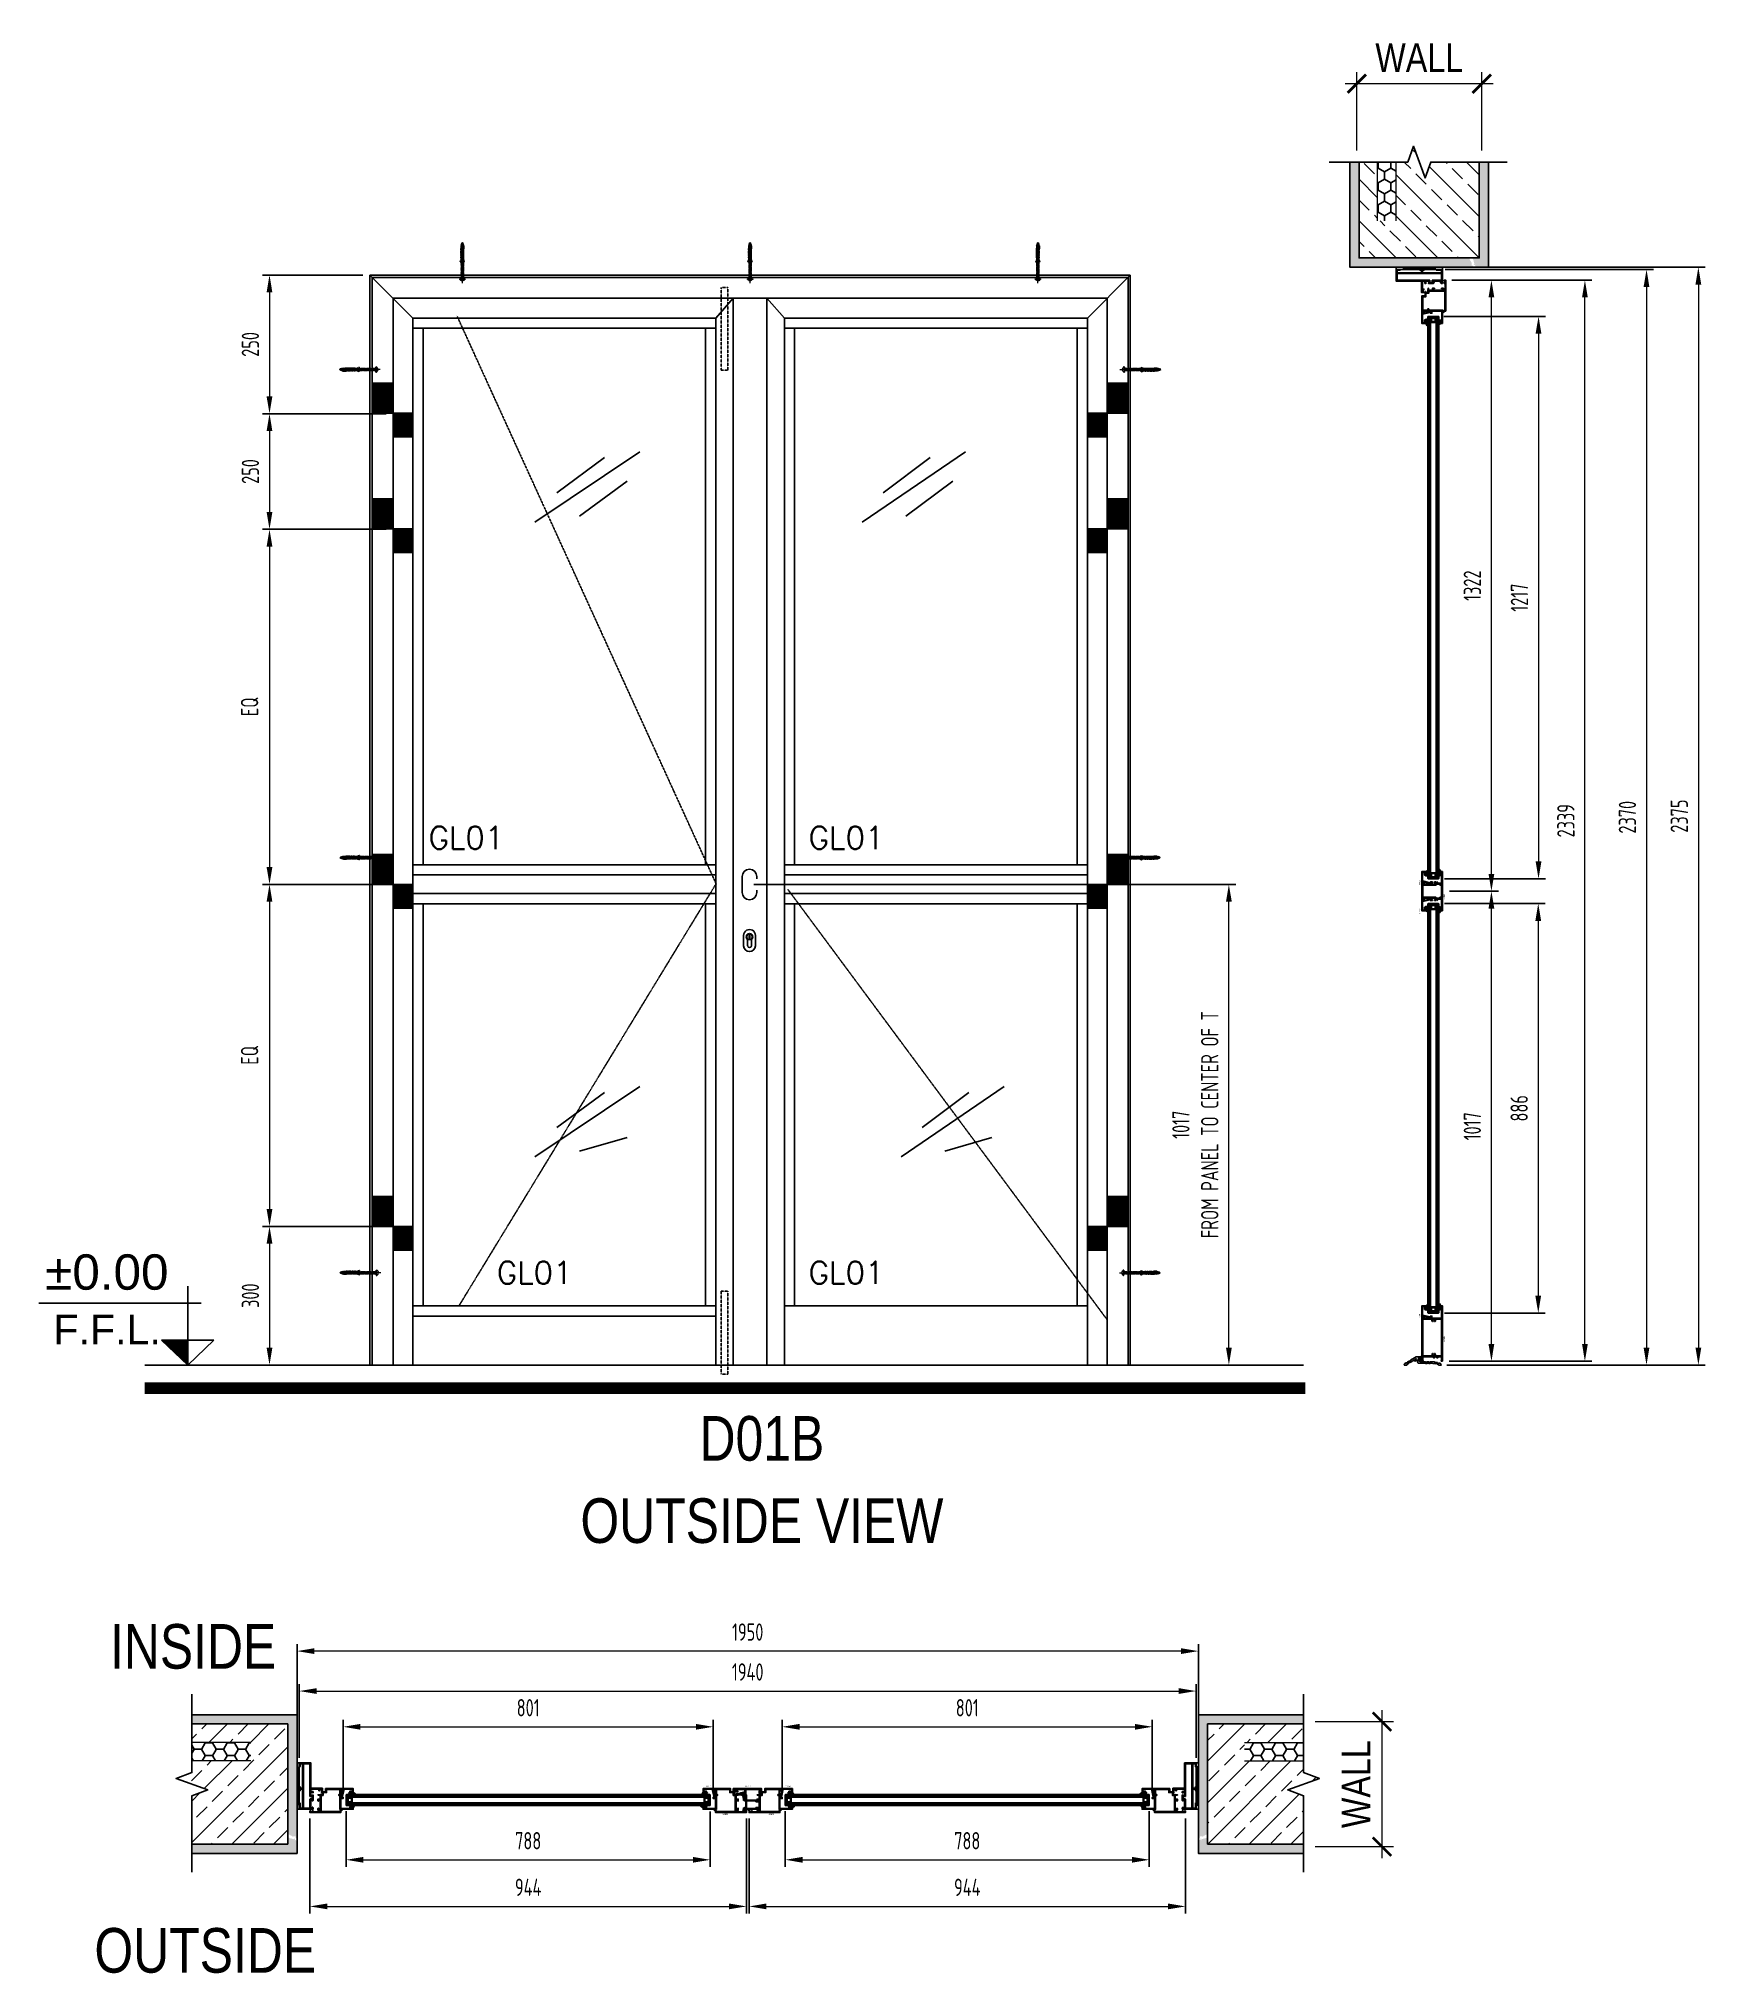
# Model space of a CAD drawing. Header units: inches. Extents: x 73201 to 76807, y -104362 to -100177.
import ezdxf
from ezdxf.enums import TextEntityAlignment as Align

# ---------------------------------------------------------------- set-up
doc = ezdxf.new("R2010")
doc.units = ezdxf.units.IN
doc.header["$MEASUREMENT"] = 0
doc.set_wipeout_variables(frame=1)
doc.header["$PDMODE"] = 2
for name, pattern in [('CENTER2', [28.575, 19.05, -3.175, 3.175, -3.175]), ('CONTINUA', [0]), ('HIDDEN', [0.375, 0.25, -0.125])]:
    doc.linetypes.add(name, pattern=pattern)
doc.layers.add('.2', color=2, linetype='Continuous', lineweight=20)
doc.layers.add('3', color=3, linetype='Continuous', lineweight=18)
for name, color, linetype in [('A-door Win', 2, 'Continuous'), ('A-LEV', 1, 'Continuous'), ('ALF - Aluminum Section', 3, 'Continuous'), ('ALUSYSTEM - Symbols and Notes', 2, 'Continuous'), ('DIM-IN', 12, 'Continuous'), ('HAT-WIN', 8, 'Continuous'), ('INSULATION', 27, 'Continuous'), ('LEVEL-TXT', 4, 'Continuous'), ('LINE', 2, 'Continuous'), ('PC HATCH', 44, 'Continuous'), ('screen', 7, 'Continuous'), ('STAIR', 9, 'Continuous'), ('TITLE', 1, 'Continuous'), ('WALL', 232, 'Continuous')]:
    doc.layers.add(name, color=color, linetype=linetype)
doc.styles.add('ALUSYSTEM', font='romans.shx')
doc.styles.add('DIM TEXT', font='dim.shx', dxfattribs={"width": 0.8})
doc.styles.add('ORGADATA', font='txt', dxfattribs={"oblique": 1})
doc.styles.add('style1', font='sanss___.ttf', dxfattribs={"width": 0.8})
doc.styles.add('STYLETITLE', font='arial.ttf', dxfattribs={"height": 5})
doc.dimstyles.new('DIM-IN', dxfattribs={"dimtxt": 62.5, "dimasz": 40, "dimexe": 25, "dimexo": 25, "dimgap": 25, "dimtad": 1, "dimdec": 0, "dimzin": 0, "dimdsep": 46, "dimtxsty": 'style1', "dimblk": 'ARCHTICK', "dimcen": 0.09, "dimdle": 25, "dimclrd": 1, "dimclre": 1, "dimclrt": 2, "dimadec": 0, "dimazin": 0, "dimtfac": 1, "dimtdec": 0, "dimtofl": 0, "dimtmove": 2, "dimatfit": 3, "dimfxl": 0, "dimtolj": 1, "dimtzin": 0, "dimlwd": 9, "dimlwe": 9, "dimarcsym": 0})
doc.dimstyles.new('PMI-15', dxfattribs={"dimscale": 15, "dimtxt": 2.5, "dimasz": 2.5, "dimexe": 1, "dimexo": 1, "dimgap": 1.5, "dimtad": 1, "dimdec": 0, "dimzin": 0, "dimdsep": 46, "dimtxsty": 'DIM TEXT', "dimcen": 0, "dimclrd": 252, "dimclre": 252, "dimclrt": 1, "dimadec": 1, "dimazin": 0, "dimtfac": 1, "dimtdec": 0, "dimtofl": 0, "dimtmove": 0, "dimatfit": 3, "dimfxl": 0, "dimtolj": 1, "dimtzin": 0, "dimlwd": 9, "dimlwe": -1, "dimarcsym": 0})

msp = doc.modelspace()

# ---------------------------------------------------------------- texts
at = {"color": 40, "style": 'ORGADATA', "width": 0.772222}
for s, p in [('11256', (76187.1, -101996.4, 0)), ('11360', (76240.3, -102027.6, 0)), ('11256', (76187.1, -102058.9, 0)), ('11256', (76187.1, -102935.6, 0)), ('33065', (76240.3, -102984.6, 0))]:
    msp.add_text(s, height=3.17, rotation=90, dxfattribs=at).set_placement(p, align=Align.TOP_RIGHT)
for s, p in [('11256', (74656.1, -103959.2)), ('11253', (74741.2, -103959.2)), ('11256', (74827.4, -103959.2)), ('32105', (74691.9, -104019.4)), ('32105', (74791.6, -104019.4))]:
    msp.add_text(s, height=3.17, dxfattribs=at).set_placement(p, align=Align.RIGHT)
at = {"layer": 'ALUSYSTEM - Symbols and Notes', "style": 'ALUSYSTEM'}
for p in [(74126.6, -101905.2, -111040.8), (74948.8, -101905.2, -111040.8), (74274.2, -102846.2, -111040.8), (74948.8, -102846.2, -111040.8)]:
    msp.add_text('GL01', height=48.95, dxfattribs=at).set_placement(p, align=Align.MIDDLE_CENTER)
at = {"layer": 'LEVEL-TXT', "color": 2, "linetype": 'Continuous', "style": 'style1'}
msp.add_text('%%P0.00', height=76.5, dxfattribs=at).set_placement((73215.5, -102883.1, 0))
at = {"layer": 'LEVEL-TXT', "linetype": 'Continuous', "style": 'style1'}
msp.add_text('F.F.L.', height=63.75, dxfattribs=at).set_placement((73233.1, -103001, 0))
at = {"layer": 'TITLE', "color": 7, "ltscale": 0.5, "style": 'STYLETITLE', "width": 0.8}
for s, height, p in [('D01B', 96.55, (74765.8, -103204.7, 0)), ('OUTSIDE VIEW', 96.546, (74765.8, -103382.8, 0)), ('INSIDE', 96.55, (73535.4, -103654.7, 0)), ('OUTSIDE', 96.55, (73561.6, -104312.4, 0))]:
    msp.add_text(s, height=height, rotation=359.9796, dxfattribs=at).set_placement(p, align=Align.MIDDLE_CENTER)

# ---------------------------------------------------------------- blocks, each defined once
blk = doc.blocks.new('APC-11600', base_point=(-100, 0))
at = {"color": 40, "linetype": 'Continuous'}
for points in [[(0, 30), (-12.75, 30, -1), (-12.75, 31.5), (-2, 31.5), (-2, 36.9), (-43, 36.9), (-43, 31.5), (-39.75, 31.5, -1), (-39.75, 30), (-48.25, 30, -1), (-48.25, 31.5), (-45, 31.5), (-45, 36.9), (-98, 36.9), (-98, 31.5), (-91.75, 31.5, -1), (-91.75, 30), (-100, 30), (-100, 55), (-45, 55), (-45, 80), (-39.8, 80), (-39.8, 78.45, -0.414214), (-40.55, 77.7), (-41.1, 77.7), (-41.1, 78.6), (-43.5, 78.6), (-43.5, 73.8), (-41.1, 73.8), (-41.1, 74.7), (-40.55, 74.7, -0.414214), (-39.8, 73.95), (-39.8, 72.4), (-43, 72.4), (-43, 55), (-38, 55), (-38, 59.5, -0.414214), (-37.5, 60), (-35.541204, 60, -0.339454), (-35.251427, 59.777646), (-35.010272, 58.877646, -0.493145), (-35.30005, 58.5), (-36.5, 58.5), (-36.5, 55), (-29, 55), (-29, 58.5), (-30.2, 58.5, -0.493145), (-30.489778, 58.877646), (-30.248623, 59.777646, -0.339454), (-29.958846, 60), (-19.3, 60, -0.414214), (-17.8, 58.5), (-17.8, 58), (-19.9, 58), (-19.9, 55), (-1.8, 55), (-1.8, 58), (-4, 58), (-4, 58.4, -0.414214), (-2.4, 60), (0, 60)], [(-27.5, 53), (-98, 53), (-98, 38.9), (-2, 38.9), (-2, 53), (-21.3999, 53, -0.414214), (-21.8999, 53.5), (-21.8999, 58), (-26.4, 58, 0.414214), (-27, 57.4), (-27, 53.5, -0.414214), (-27.5, 53)]]:
    blk.add_lwpolyline(points, format="xyb", close=True, dxfattribs=at)
blk = doc.blocks.new('APC-32105', base_point=(-48.2, -23.67))
at = {"color": 40, "linetype": 'Continuous'}
blk.add_lwpolyline([(3.8, 48.08), (3.8, 10.33), (-3.2, 10.33), (-3.2, 1.23, -0.857195), (-4.176627, 1.078915), (-4.7, 2.73), (-9.2, 2.73), (-9.2, -1.67), (-9.703995, -5.833078, -0.938672), (-10.7, -5.77), (-10.7, -1.67), (-14.7, -1.67), (-14.95, -1.42), (-15.2, -1.67), (-19.2, -1.67), (-19.2, -6.27), (-22.95, -6.27, -1), (-22.95, -4.77), (-21.2, -4.77), (-21.2, -1.67), (-41.2, -1.67), (-41.2, -4.77), (-39.45, -4.77, -1), (-39.45, -6.27), (-43.2, -6.27), (-43.2, -1.67), (-46.6, -1.67), (-46.6, -16.67), (-44.7, -16.67), (-44.7, -18.37, -1), (-45.7, -18.37), (-45.7, -17.92), (-47.2, -17.92), (-47.2, -22.42), (-45.7, -22.42), (-45.7, -21.97, -1), (-44.7, -21.97), (-44.7, -23.67), (-48.2, -23.67), (-48.2, 43.08), (-46.2, 43.08), (-41, 48.08), (-41, 70.08), (-36.3, 70.08), (-36.3, 68.33, -1), (-37.3, 68.33), (-37.3, 68.83), (-39.8, 68.83), (-39.8, 63.83), (-37.3, 63.83), (-37.3, 64.33, -1), (-36.3, 64.33), (-36.3, 62.58), (-39.3, 62.58), (-39.3, 44.33, 0.414216), (-38.049989, 43.08), (-18, 43.08), (-18, 48.08), (-15.8, 48.08, -0.414214), (-14.2, 46.48), (-14.2, 46.08), (-16.2, 46.08), (-16.2, 43.08), (1.8, 43.08), (1.8, 46.08), (-0.2, 46.08), (-0.2, 46.48, -0.414214), (1.4, 48.08), (3.8, 48.08)], format="xyb", close=True, dxfattribs=at)
blk.add_lwpolyline([(1.8, 12.33), (1.8, 41.08), (-9.2, 41.08), (-9.2, 38.58), (-11.2, 38.58), (-11.2, 41.08), (-41.3, 41.08), (-41.3, 45.016971), (-46.2, 40.305432), (-46.2, 0.33), (-11.2, 0.33), (-11.2, 4.73), (-5.2, 4.73), (-5.2, 12.33), (1.8, 12.33)], close=True, dxfattribs=at)
blk = doc.blocks.new('APC-11256', base_point=(6.8, -49.1))
at = {"color": 40, "linetype": 'Continuous'}
blk.add_lwpolyline([(17.4, -31.95, -1), (16.3, -31.95), (16.3, -28.85, -1), (17.4, -28.85), (17.4, -29.3), (19.2, -29.3), (19.2, -24.3), (17.4, -24.3), (17.4, -24.75, -1), (16.3, -24.75), (16.3, -22.8), (26.3, -22.8), (26.3, -44.05, -0.830877), (24.850333, -44.320123), (22.4, -44.900701), (22.4, -46.9), (22.8, -47.13094), (22.8, -47.3), (21.1, -49), (21.1, -45.208721), (9.4, -47.980898), (9.4, -48.1, -0.833502), (7.464895, -48.454372), (6.8, -46.7), (8.3, -46.7), (24.8, -42.790519), (24.8, -25.3, 0.414225), (23.799961, -24.3), (21.3, -24.3, 0.414223), (20.3, -25.300034), (20.3, -30.4), (17.4, -30.4), (17.4, -31.95)], format="xyb", close=True, dxfattribs=at)
blk = doc.blocks.new('APC-R005006E', base_point=(56.882605, -4.18531))
at = {"color": 1, "linetype": 'Continuous'}
for p, q in [((54.447421, -1.630742), (54.14923, -1.928934)), ((56.882626, -5.251091), (54.169266, -2.537731)), ((54.176237, -1.455673), (58.145523, -4.018134)), ((55.321092, -10.424749), (54.185808, -9.289465)), ((55.266005, -2.159197), (54.188485, -3.236716)), ((56.882618, -5.930737), (54.20117, -8.612185)), ((56.88261, -6.598113), (54.20334, -3.918844)), ((55.836286, -9.592904), (54.212246, -7.968865)), ((56.084589, -2.687652), (54.213771, -4.558469)), ((56.882634, -4.583683), (54.220608, -7.245709)), ((56.866673, -7.929214), (54.221505, -5.284046)), ((56.351479, -8.761059), (54.224304, -6.633884)), ((56.903172, -3.216106), (54.224638, -5.894641)), ((57.18189, -6.978504), (54.31394, -9.846454)), ((54.314396, -11.7), (54.43258, -10.080754)), ((55.708985, -9.798447), (54.354311, -11.153122)), ((54.805899, -11.256594), (54.37799, -10.828686)), ((57.348864, -7.150655), (54.504775, -11.742796)), ((57.166599, -4.188025), (54.904197, -1.925624)), ((56.882636, -4.346484), (56.882608, -6.823128)), ((56.982608, -6.92313), (57.262171, -7.000812)), ((58.1, -4.207171), (57.051075, -4.185656)), ((57.721756, -3.744561), (57.276047, -4.19027)), ((57.358515, -7.074018), (57.288965, -7.004469))]:
    blk.add_line(p, q, dxfattribs=at)
for centre, radius, start, end in [((54.16258, -1.482384), 0.03, 62.920284, 180), ((-66.656758, -6.209639), 120.881807, 358.368866, 2.241204), ((54.505588, -9.673056), 0.330292, 176.086981, 191.06523), ((53.898073, -10.212565), 0.55406, 16.875586, 59.240777), ((54.414396, -11.7), 0.1, 180, 334.6618), ((54.33258, -10.080754), 0.1, 0, 16.875586), ((57.040631, -4.343336), 0.158026, 86.210245, 181.141449), ((56.982608, -6.82313), 0.1, 179.999171, 270), ((57.262171, -7.100812), 0.1, 330.103655, 90), ((58.1, -4.107171), 0.1, 270, 62.920284)]:
    blk.add_arc(centre, radius, start, end, dxfattribs=at)
blk = doc.blocks.new('*U145')
at = {"color": 7, "linetype": 'Continuous'}
for p, q in [((-143.005684, 3238.6), (-131.005684, 3238.6)), ((-143.005684, 3238.2), (-131.005684, 3238.2)), ((-143.005684, 3237.8), (-131.005684, 3237.8)), ((-143.005684, 3237.4), (-131.005684, 3237.4)), ((-143.005684, 3237), (-131.005684, 3237)), ((-143.005684, 3236.6), (-131.005684, 3236.6)), ((-143.005684, 3236.2), (-141.805684, 3236.2)), ((-143.005684, 3235.8), (-142.205684, 3235.8)), ((-143.005684, 3235.4), (-142.605684, 3235.4)), ((-143.005684, 3235), (-142.995684, 3235)), ((-132.205684, 3236.2), (-131.005684, 3236.2)), ((-131.805684, 3235.8), (-131.005684, 3235.8)), ((-131.405684, 3235.4), (-131.005684, 3235.4)), ((-131.015684, 3235), (-131.005684, 3235))]:
    blk.add_line(p, q, dxfattribs=at)
blk = doc.blocks.new('APC-S032004E', base_point=(91.251609, -5.836221))
at = {"color": 1, "linetype": 'Continuous'}
for p, q in [((88.304506, -1.34813), (88.914441, -0.738195)), ((88.378472, -10.638825), (89.721774, -12.481602)), ((88.385173, -5.810393), (91.436409, -8.861629)), ((88.405711, -10.676193), (88.84281, -10.239095)), ((88.598218, -1.982322), (92.509035, -5.89314)), ((88.614549, -6.42624), (89.041749, -5.999041)), ((88.642414, -10.108749), (89.166207, -10.632542)), ((89.457827, -6.237801), (88.67278, -5.787314)), ((88.73599, -0.773056), (90.976745, -3.013811)), ((89.435534, -10.960207), (88.751294, -10.127756)), ((88.758831, -2.240843), (89.740428, -1.259246)), ((88.973644, -11.455299), (89.455143, -10.9738)), ((89.17056, -7.217268), (91.967686, -4.420142)), ((89.246127, -3.100586), (90.297242, -2.04947)), ((89.535158, -11.001493), (91.242531, -12.708866)), ((89.541577, -12.234404), (91.35133, -10.424651)), ((92.781706, -5.575387), (89.552996, -0.993245)), ((89.632379, -8.102487), (91.251609, -6.483257)), ((89.666991, -4.02676), (90.854057, -2.839694)), ((89.739534, -8.511792), (91.173323, -9.945582)), ((89.744961, -4.476104), (91.160691, -5.891834)), ((89.750025, -4.613286), (89.757367, -6.06332)), ((89.753438, -5.287351), (91.410871, -3.629918)), ((89.756208, -5.834389), (91.251609, -7.329791)), ((89.75821, -12.571584), (91.242531, -14.055905)), ((89.75908, -9.322824), (91.251609, -7.830295)), ((89.75908, -8.782954), (89.75908, -10.802929)), ((89.75908, -10.669863), (91.173323, -9.25562)), ((89.75908, -9.878377), (91.242531, -11.361828)), ((89.760156, -12.599414), (89.760156, -13.32027)), ((89.763955, -13.359065), (91.242531, -11.880489)), ((89.802676, -13.44356), (90.647985, -14.523289)), ((90.340072, -14.129986), (91.242531, -13.227527)), ((91.173323, -10.424651), (91.173323, -8.861629)), ((91.173323, -8.861629), (92.570868, -8.861629)), ((92.570868, -10.424651), (91.173323, -10.424651)), ((91.242531, -14.087122), (91.242531, -11.081977)), ((91.242531, -11.081977), (92.441386, -11.081977)), ((91.251609, -8.204303), (91.251609, -6.101772)), ((92.441386, -8.204303), (91.251609, -8.204303)), ((91.281373, -5.836221), (91.922908, -5.89314)), ((91.567314, -8.861629), (92.22464, -8.204303)), ((91.652393, -10.424651), (92.309719, -11.081977)), ((91.848342, -5.886524), (92.524501, -5.210365)), ((91.922908, -5.89314), (92.320107, -5.89314)), ((92.041043, -11.081977), (93.228537, -9.894483)), ((92.126122, -8.204303), (93.228537, -9.306718)), ((92.320107, -5.89314), (92.598981, -5.89314)), ((92.47276, -11.245019), (92.623469, -11.395727)), ((92.512153, -7.91679), (92.581446, -7.847497)), ((93.228537, -8.510477), (92.553493, -7.818858)), ((92.553493, -11.467422), (93.228537, -10.775803)), ((92.570868, -9.205114), (93.228537, -8.547444)), ((92.570868, -8.861629), (92.570868, -10.424651)), ((92.570868, -9.996087), (93.228537, -10.653757)), ((93.228537, -10.775803), (93.228537, -8.510477))]:
    blk.add_line(p, q, dxfattribs=at)
for centre, radius, start, end in [((88.510815, -5.979677), 0.210815, 99.895238, 225.918561), ((88.620938, -10.429855), 0.320092, 101.360732, 220.756604), ((88.906408, -1.352107), 0.601915, 116.623646, 213.658301), ((82.810673, -11.096689), 7.449703, 25.498485, 41.801068), ((75.047549, -10.580251), 16.048209, 25.470036, 33.658301), ((88.543245, -6.16558), 0.399525, 80.104762, 99.895238), ((88.632452, -10.487163), 0.378545, 71.702989, 101.360732), ((88.538706, -6.191597), 0.425936, 71.652752, 80.104762), ((88.964305, -1.467605), 0.731113, 63.376354, 116.623646), ((88.772335, -1.850567), 1.159496, 47.679597, 63.376354), ((89.55908, -10.802929), 0.2, 231.849244, 0), ((89.557369, -6.064332), 0.2, 240.151286, 0.29008), ((87.868452, -8.782954), 1.890628, 0, 28.194813), ((87.547933, -4.625897), 2.202128, 0.32811, 25.470036), ((89.560156, -12.599414), 0.2, 0, 36.090389), ((89.960156, -13.32027), 0.2, 180, 218.057005), ((90.805464, -14.4), 0.2, 218.057005, 285.697834), ((90.717531, -14.087122), 0.525, 285.697834, 0), ((91.269562, -5.969341), 0.133643, 84.929831, 262.279893), ((93.706265, -8.363167), 1.274816, 154.724545, 172.841369), ((93.706265, -10.923113), 1.274816, 187.158631, 205.275455), ((92.616497, -5.691798), 0.202102, 265.027939, 35.169634)]:
    blk.add_arc(centre, radius, start, end, dxfattribs=at)
blk = doc.blocks.new('APC-16101', base_point=(36.08, 16.13))
at = {"color": 40, "linetype": 'Continuous'}
blk.add_lwpolyline([(71.08, 34.13), (62.08, 34.13), (49.55, 26.491), (49.63, 25.462), (47.488, 24.173), (46.544, 24.772), (43.546, 22.966), (43.633, 21.852), (41.492, 20.562), (40.674, 21.081), (37.666, 19.246, 0.230508), (36.08, 16.13), (41.773, 16.13), (41.773, 17.23), (45.181, 19.282), (45.093, 20.396), (48.092, 22.202), (49.036, 21.603), (58.080822, 27.048893, 0.173459), (59.039923, 24.530167, 1.00023), (60.559846, 25.830334, -2.170229), (63.600923, 25.829833, 0.969922), (65.08, 24.48499), (65.08, 22.13, 0.414214), (67.08, 20.13), (82.08, 20.13), (82.58, 19.13), (85.08, 19.13), (85.58, 20.13), (89.08, 20.13), (89.58, 19.13), (92.08, 19.13), (92.58, 20.13), (103.04, 18.868), (103.775, 19.71), (107.163, 18.832), (107.396, 17.739), (110.387, 16.964), (110.387, 16.13), (116.08, 16.13, 0.334698), (113.111, 19.921), (111.191, 20.434), (110.51, 19.653), (108.09, 20.28), (107.856, 21.373), (104.468, 22.252), (103.733, 21.409), (101.313, 22.036), (101.08, 23.13), (92.58, 23.13), (92.08, 22.13), (89.58, 22.13), (89.08, 23.13), (85.58, 23.13), (85.08, 22.13), (82.58, 22.13), (82.08, 23.13), (71.08, 23.13), (71.08, 26.13), (70.08, 26.13), (69.08, 24.63), (68.08, 24.63), (68.08, 32.63), (69.08, 32.63), (70.08, 31.13), (71.08, 31.13), (71.08, 34.13)], format="xyb", close=True, dxfattribs=at)
blk = doc.blocks.new('*U121')
at = {"color": 1, "linetype": 'Continuous'}
for p, q in [((0.707962, 7.023818), (1.20759, 6.52419)), ((0.801602, 12.115379), (1.286696, 12.600473)), ((0.888922, 11.085499), (1.567108, 10.407313)), ((0.893309, 10.085766), (2.641304, 11.83376)), ((0.893309, 8.959792), (2.819341, 7.03376)), ((0.893309, 7.964445), (1.536694, 8.60783)), ((1.92948, 6.879296), (5.802508, 10.752324)), ((2.261982, 11.83376), (3.594064, 10.501677)), ((2.936021, 12.128477), (5.936021, 15.128477)), ((2.936021, 14.249798), (3.619983, 14.93376)), ((2.936021, 13.281041), (4.322119, 11.894943)), ((2.936021, 5.764516), (4.765011, 7.593507)), ((2.936021, 6.91708), (5.166778, 4.686323)), ((2.936021, 4.795759), (3.198021, 4.53376)), ((3.036021, 10.107157), (3.773036, 10.844172)), ((3.036021, 8.9384), (4.765156, 7.209265)), ((3.404622, 14.93376), (5.050174, 13.288208)), ((3.594064, 10.501677), (5.431677, 8.664064)), ((3.773036, 10.844172), (5.13602, 12.207156)), ((3.826585, 4.53376), (5.756744, 6.463919)), ((4.322119, 11.894943), (5.918417, 10.298645)), ((4.77974, 15.679963), (5.778228, 14.681474)), ((4.904213, 7.070208), (5.729975, 6.244446)), ((4.926809, 7.755305), (5.608519, 8.437014)), ((4.954608, 16.268384), (5.300673, 16.61445)), ((5.050174, 13.288208), (5.249779, 13.088604)), ((5.709815, 8.385927), (5.854738, 8.241003)), ((5.778228, 14.681474), (5.936021, 14.523681))]:
    blk.add_line(p, q, dxfattribs=at)
blk = doc.blocks.new('APC-TH00001', base_point=(0.672197, 4.53376))
at = {"color": 1, "linetype": 'Continuous'}
for points in [[(1.245281, 12.633597, 0.522581), (0.777943, 12.394426), (0.893309, 11.03376), (0.893309, 7.93376), (0.731319, 7.066127, 0.79793), (1.245281, 6.544642), (2.245281, 7.03376), (2.936021, 7.03376), (2.936021, 4.53376), (4.635881, 4.53376, 0.379095), (5.628525, 5.412687), (5.936021, 7.93376), (5.928908, 7.875438, 1.022189), (4.935985, 8.03351), (4.865649, 5.900956), (4.765649, 5.900956), (4.764801, 8.151234, -0.309074), (4.89215, 8.337573, 0.350249), (5.936021, 10.033759, 0.224018), (5.208178, 11.577009, -0.224338), (5.136021, 11.731333), (5.13602, 12.53376, -0.261971), (5.63602, 13.533761), (5.736021, 13.533761, 0.324936), (5.936021, 13.833761), (5.936021, 16.133118, 0.865075), (4.956738, 16.275552), (4.706749, 15.434352, -0.331924), (4.035752, 14.93376), (2.936021, 14.93376), (2.936021, 11.83376), (2.245281, 11.83376), (1.245281, 12.633597)], [(3.036021, 10.233759), (3.036021, 8.633759, -0.414214), (2.536021, 8.133759), (2.036021, 8.133759, -0.414214), (1.536021, 8.633759), (1.536021, 10.233759, -0.414214), (2.036021, 10.733759), (2.536021, 10.733759, -0.414214), (3.036021, 10.233759)]]:
    blk.add_lwpolyline(points, format="xyb", close=True, dxfattribs=at)
at = {"color": 1}
blk.add_blockref('*U121', (0, 0), dxfattribs=at)
blk = doc.blocks.new('APC-33065', base_point=(100.3, -57.1))
at = {"color": 40, "linetype": 'Continuous'}
for points in [[(100.3, -57.1), (100.3, 62.9), (105.3, 62.9), (105.3, 61.25, -1), (104.1, 61.25), (104.1, 61.65), (101.8, 61.65), (101.8, 56.65), (104.1, 56.65), (104.1, 57.05, -1), (105.3, 57.05), (105.3, 55.4), (102.3, 55.4), (102.3, 35.9), (123.5, 35.9), (123.5, 40.9), (125.7, 40.9, -0.414214), (127.3, 39.3), (127.3, 38.9), (125.3, 38.9), (125.3, 35.9), (143.3, 35.9), (143.3, 38.9), (141.3, 38.9), (141.3, 39.3, -0.414214), (142.9, 40.9), (145.3, 40.9), (145.3, -57.1), (143.3, -57.1, -0.414214), (142.3, -56.1), (142.3, -55.6), (143.3, -55.6), (143.3, -47.1), (120, -47.1), (120, -49.4), (118, -49.4, -1), (118, -48.4), (119, -48.4), (119, -47.1), (111.5, -47.1), (111.5, -48.4), (112.5, -48.4, -1), (112.5, -49.4), (110.5, -49.4), (110.5, -47.1), (102.3, -47.1), (102.3, -55.6), (103.3, -55.6), (103.3, -56.1, -0.414214), (102.3, -57.1), (100.3, -57.1)], [(102.3, 33.9), (102.3, -45.1), (115.835898, -45.1, -0.317837), (116.259681, -40.50068, -1), (117.779841, -41.80034, 2.170601), (120.820159, -41.80034, -1), (122.340319, -40.50068, -0.317837), (122.764102, -45.1), (143.3, -45.1), (143.3, 33.9), (122.764102, 33.9, -0.317837), (122.340319, 29.30068, -1), (120.820159, 30.60034, 2.170601), (117.779841, 30.60034, -1), (116.259681, 29.30068, -0.317837), (115.835898, 33.9), (102.3, 33.9)]]:
    blk.add_lwpolyline(points, format="xyb", close=True, dxfattribs=at)
blk = doc.blocks.new('*U148')
at = {"color": 7, "linetype": 'Continuous'}
for p, q in [((-143.005684, 1116.1), (-142.855684, 1116.1)), ((-143.005684, 1115.7), (-142.455684, 1115.7)), ((-143.005684, 1115.3), (-142.055684, 1115.3)), ((-143.005684, 1114.9), (-141.655684, 1114.9)), ((-143.005684, 1114.5), (-131.005684, 1114.5)), ((-143.005684, 1114.1), (-131.005684, 1114.1)), ((-143.005684, 1113.7), (-131.005684, 1113.7)), ((-143.005684, 1113.3), (-131.005684, 1113.3)), ((-143.005684, 1112.9), (-131.005684, 1112.9)), ((-143.005684, 1112.5), (-131.005684, 1112.5)), ((-132.355684, 1114.9), (-131.005684, 1114.9)), ((-131.955684, 1115.3), (-131.005684, 1115.3)), ((-131.555684, 1115.7), (-131.005684, 1115.7)), ((-131.155684, 1116.1), (-131.005684, 1116.1))]:
    blk.add_line(p, q, dxfattribs=at)
blk = doc.blocks.new('APC-11360', base_point=(83.4, -55.2))
at = {"color": 40, "linetype": 'Continuous'}
for points in [[(83.4, -54.7), (83.4, 28.8, -0.414214), (83.9, 29.3), (88.6, 29.3), (88.6, 27.75, -0.414214), (87.85, 27), (87.3, 27), (87.3, 27.9), (84.9, 27.9), (84.9, 23.1), (87.3, 23.1), (87.3, 24), (87.85, 24, -0.414214), (88.6, 23.25), (88.6, 21.7), (85.4, 21.7), (85.4, 4.3), (94.6, 4.3), (94.6, 6.8, -1), (95.6, 6.8), (95.6, 4.3), (97.8, 4.3), (97.8, 6.8, -0.414214), (98.3, 7.3), (99.8, 7.3, -0.414214), (101, 6.1), (101, 5.8), (99.3, 5.8), (99.3, 2.3), (106.7, 2.3), (106.7, 5.8), (105, 5.8), (105, 6.1, -0.414214), (106.2, 7.3), (109.1, 7.3, -0.414214), (110.6, 5.8), (110.6, 5.3), (108.5, 5.3), (108.5, 2.3), (126.6, 2.3), (126.6, 5.3), (124.4, 5.3), (124.4, 5.7, -0.414214), (126, 7.3), (128.4, 7.3), (128.4, -33.2), (126, -33.2, -0.414214), (124.4, -31.6), (124.4, -31.2), (126.6, -31.2), (126.6, -28.2), (108.5, -28.2), (108.5, -31.2), (110.6, -31.2), (110.6, -31.7, -0.414214), (109.1, -33.2), (106.2, -33.2, -0.414214), (105, -32), (105, -31.7), (106.7, -31.7), (106.7, -28.2), (99.3, -28.2), (99.3, -31.7), (101, -31.7), (101, -32, -0.414214), (99.8, -33.2), (98.3, -33.2, -0.414214), (97.8, -32.7), (97.8, -30.2), (95.6, -30.2), (95.6, -32.7, -1), (94.6, -32.7), (94.6, -30.2), (85.4, -30.2), (85.4, -47.6), (88.6, -47.6), (88.6, -49.15, -0.414214), (87.85, -49.9), (87.3, -49.9), (87.3, -49), (84.9, -49), (84.9, -53.8), (87.3, -53.8), (87.3, -52.9), (87.85, -52.9, -0.414214), (88.6, -53.65), (88.6, -55.2), (83.9, -55.2, -0.414214), (83.4, -54.7)], [(85.4, 2.3), (85.4, -28.2), (87.9, -28.2), (87.9, -26.5, -0.414214), (88.2, -26.2), (89.1, -26.2, -0.414214), (89.4, -26.5), (89.4, -28.2), (97.3, -28.2), (97.3, -26.7, -0.414214), (97.8, -26.2), (126.4, -26.2), (126.4, 0.3), (97.8, 0.3, -0.414214), (97.3, 0.8), (97.3, 2.3), (89.4, 2.3), (89.4, 0.6, -0.414214), (89.1, 0.3), (88.2, 0.3, -0.414214), (87.9, 0.6), (87.9, 2.3), (85.4, 2.3)]]:
    blk.add_lwpolyline(points, format="xyb", close=True, dxfattribs=at)
blk = doc.blocks.new('*U146')
at = {"color": 7, "linetype": 'Continuous'}
for p, q in [((-143.005684, 2080.35), (-142.855684, 2080.35)), ((-143.005684, 2079.95), (-142.455684, 2079.95)), ((-143.005684, 2079.55), (-142.055684, 2079.55)), ((-143.005684, 2079.15), (-141.655684, 2079.15)), ((-143.005684, 2078.75), (-131.005684, 2078.75)), ((-143.005684, 2078.35), (-131.005684, 2078.35)), ((-143.005684, 2077.95), (-131.005684, 2077.95)), ((-143.005684, 2077.55), (-131.005684, 2077.55)), ((-143.005684, 2077.15), (-131.005684, 2077.15)), ((-143.005684, 2076.75), (-131.005684, 2076.75)), ((-132.355684, 2079.15), (-131.005684, 2079.15)), ((-131.955684, 2079.55), (-131.005684, 2079.55)), ((-131.555684, 2079.95), (-131.005684, 2079.95)), ((-131.155684, 2080.35), (-131.005684, 2080.35))]:
    blk.add_line(p, q, dxfattribs=at)
blk = doc.blocks.new('*U147')
at = {"color": 7, "linetype": 'Continuous'}
for p, q in [((-143.005684, 2023.1), (-131.005684, 2023.1)), ((-143.005684, 2022.7), (-131.005684, 2022.7)), ((-143.005684, 2022.3), (-131.005684, 2022.3)), ((-143.005684, 2021.9), (-131.005684, 2021.9)), ((-143.005684, 2021.5), (-131.005684, 2021.5)), ((-143.005684, 2021.1), (-131.005684, 2021.1)), ((-143.005684, 2020.7), (-141.805684, 2020.7)), ((-143.005684, 2020.3), (-142.205684, 2020.3)), ((-143.005684, 2019.9), (-142.605684, 2019.9)), ((-143.005684, 2019.5), (-142.995684, 2019.5)), ((-132.205684, 2020.7), (-131.005684, 2020.7)), ((-131.805684, 2020.3), (-131.005684, 2020.3)), ((-131.405684, 2019.9), (-131.005684, 2019.9)), ((-131.015684, 2019.5), (-131.005684, 2019.5))]:
    blk.add_line(p, q, dxfattribs=at)
blk = doc.blocks.new('*U152')
at = {"color": 7, "linetype": 'Continuous'}
for p, q in [((-143.005684, 3238.6), (-131.005684, 3238.6)), ((-143.005684, 3238.2), (-131.005684, 3238.2)), ((-143.005684, 3237.8), (-131.005684, 3237.8)), ((-143.005684, 3237.4), (-131.005684, 3237.4)), ((-143.005684, 3237), (-131.005684, 3237)), ((-143.005684, 3236.6), (-131.005684, 3236.6)), ((-143.005684, 3236.2), (-141.805684, 3236.2)), ((-143.005684, 3235.8), (-142.205684, 3235.8)), ((-143.005684, 3235.4), (-142.605684, 3235.4)), ((-143.005684, 3235), (-142.995684, 3235)), ((-132.205684, 3236.2), (-131.005684, 3236.2)), ((-131.805684, 3235.8), (-131.005684, 3235.8)), ((-131.405684, 3235.4), (-131.005684, 3235.4)), ((-131.015684, 3235), (-131.005684, 3235))]:
    blk.add_line(p, q, dxfattribs=at)
blk = doc.blocks.new('*U143')
at = {"color": 7, "linetype": 'Continuous'}
for p, q in [((-1793.800049, 48.178404), (-1793.800049, 36.178404)), ((-1793.400049, 48.178404), (-1793.400049, 36.178404)), ((-1793.000049, 48.178404), (-1793.000049, 36.178404)), ((-1792.600049, 48.178404), (-1792.600049, 36.178404)), ((-1792.200049, 48.178404), (-1792.200049, 36.178404)), ((-1791.800049, 48.178404), (-1791.800049, 36.178404)), ((-1791.400049, 48.178404), (-1791.400049, 46.828404)), ((-1791.000049, 48.178404), (-1791.000049, 47.228404)), ((-1790.600049, 48.178404), (-1790.600049, 47.628404)), ((-1790.200049, 48.178404), (-1790.200049, 48.028404)), ((-1791.400049, 37.528404), (-1791.400049, 36.178404)), ((-1791.000049, 37.128404), (-1791.000049, 36.178404)), ((-1790.600049, 36.728404), (-1790.600049, 36.178404)), ((-1790.200049, 36.328404), (-1790.200049, 36.178404))]:
    blk.add_line(p, q, dxfattribs=at)
blk = doc.blocks.new('APC-11253', base_point=(29.8, -35.2))
at = {"color": 40, "linetype": 'Continuous'}
blk.add_lwpolyline([(31.6, -27.7), (31.6, -11.2, -0.414214), (32.6, -10.2), (40.2, -10.2), (40.2, -12.65, 1), (41.3, -12.65), (41.3, -10.2), (43.8, -10.2), (43.8, -13.2), (46.3, -13.2), (47.3, -12.2), (47.3, -11.7), (45.6, -11.7), (45.6, -8.2), (53, -8.2), (53, -11.7), (51.3, -11.7), (51.3, -12.2), (52.3, -13.2), (55.3, -13.2), (56.8, -11.7), (56.8, -11.2), (54.8, -11.2), (54.8, -8.2), (72.8, -8.2), (72.8, -11.2), (70.8, -11.2), (70.8, -11.7), (72.3, -13.2), (74.8, -13.2), (74.8, -2.2), (77.9, -2.2), (76.1, -0.4), (74.8, -0.4), (74.8, 15.3), (73, 15.3), (73, 15.1, -1), (72.4, 15.1), (72.4, 16.9), (73, 17.24641), (71.442173, 19.377065, 0.725394), (70.9, 19.2), (70.9, 13.8, 0.414214), (71.4, 13.3), (73, 13.3), (73, -5.4, -0.414214), (72, -6.4), (57.6, -6.4, -0.414214), (56.6, -5.4), (56.6, 13.3), (58.2, 13.3, 0.414214), (58.7, 13.8), (58.7, 19.2, 0.725394), (58.157827, 19.377065), (56.6, 17.24641), (57.2, 16.9), (57.2, 15.1, -1.000023), (56.6, 15.100014), (56.6, 15.3), (54.8, 15.3), (54.8, -6.4), (43.8, -6.4), (43.8, -8.4), (32.6, -8.4, -0.414214), (31.6, -7.4), (31.6, 24.3), (35.2, 24.3), (35.2, 20.5), (39.9, 20.5), (39.9, 23.25, 1), (38.4, 23.25), (38.4, 22), (36.7, 22), (36.7, 26.1), (29.8, 26.1), (29.8, -35.2), (34.8, -35.2), (34.8, -33.5, 1), (33.7, -33.5), (33.7, -33.95), (31.3, -33.95), (31.3, -28.95), (33.7, -28.95), (33.7, -29.4, 1), (34.8, -29.4), (34.8, -27.7), (31.6, -27.7)], format="xyb", close=True, dxfattribs=at)
blk = doc.blocks.new('APC-R014020E', base_point=(79.041972, 6.4))
at = {"color": 1, "linetype": 'Continuous'}
for p, q in [((79.681325, 8.457124), (79.082263, 9.056186)), ((80.098854, 9.348005), (79.187198, 8.436349)), ((82.549382, 13.145571), (79.187893, 9.784082)), ((80.109545, 9.375942), (79.256921, 10.228567)), ((80.440505, 10.392021), (79.451909, 11.380617)), ((81.801654, 13.744882), (79.455086, 11.398313)), ((80.802972, 11.376592), (79.666393, 12.513172)), ((82.255111, 15.545377), (79.780334, 13.0706)), ((81.901456, 11.625146), (79.899615, 13.626988)), ((83.248495, 11.625146), (80.150886, 14.722755)), ((82.951895, 17.589199), (80.171557, 14.808862)), ((81.924879, 14.2958), (80.419575, 15.801104)), ((84.867694, 20.852037), (80.638873, 16.623216)), ((82.203, 15.364718), (80.705106, 16.862612)), ((82.520306, 16.39445), (81.006947, 17.907809)), ((84.706086, 22.037467), (81.195569, 18.526951)), ((82.874159, 17.387636), (81.324615, 18.93718)), ((81.398514, 11.625146), (88.603106, 11.625146)), ((81.398514, 11.625146), (81.653995, 11.625146)), ((83.600107, 18.008726), (81.657659, 19.951174)), ((84.604802, 23.283222), (81.859709, 20.538129)), ((85.340976, 17.614895), (81.980363, 20.975509)), ((85.102933, 19.199977), (82.169342, 22.133568)), ((84.528518, 24.553976), (82.181164, 22.206623)), ((82.294107, 13.158336), (84.747852, 13.035633)), ((84.878925, 20.771024), (82.355765, 23.294183)), ((83.832267, 13.081418), (82.375995, 11.625146)), ((84.350655, 25.723151), (82.437693, 23.810189)), ((84.674953, 22.322034), (82.539617, 24.45737)), ((84.154203, 26.873738), (82.687509, 25.407044)), ((84.590014, 23.754011), (82.720884, 25.623142)), ((84.422389, 25.268675), (82.899551, 26.791512)), ((83.980555, 28.047128), (82.930706, 26.99728)), ((84.15197, 26.886132), (83.075605, 27.962497)), ((84.595533, 11.625146), (83.102782, 13.117897)), ((84.301878, 29.715489), (83.167377, 28.580989)), ((84.402587, 27.982554), (83.249031, 29.13611)), ((85.034422, 19.671727), (83.411965, 18.049269)), ((84.302727, 29.429452), (83.488562, 30.243617)), ((86.530793, 14.432905), (83.723034, 11.625146)), ((85.593488, 16.015345), (83.800015, 17.808819)), ((85.206974, 18.49724), (83.810611, 17.100877)), ((88.637858, 11.623937), (83.872256, 16.389539)), ((83.995069, 27.868596), (83.959778, 28.302697)), ((85.385278, 17.328506), (83.974491, 15.917719)), ((84.014675, 27.627426), (83.995069, 27.868596)), ((84.362519, 28.429093), (84.060844, 28.127417)), ((84.490769, 27.210304), (84.212373, 26.931908)), ((84.372648, 26.665454), (84.240691, 26.797412)), ((85.569265, 16.165454), (84.35488, 14.951069)), ((85.942572, 11.625146), (84.520727, 13.046991)), ((85.90274, 15.151891), (84.91157, 14.160721)), ((87.255437, 13.810511), (85.070072, 11.625146)), ((87.28961, 11.625146), (85.08533, 13.829427)), ((88.079951, 13.287986), (86.417111, 11.625146)), ((89.014948, 12.875945), (87.764149, 11.625146)), ((89.103106, 9.847368), (88.021773, 9.847368)), ((88.021773, 9.847368), (88.021773, 9.480439)), ((89.183719, 8.383999), (88.021773, 9.545945)), ((88.110567, 9.289356), (90.013378, 7.684063)), ((88.680448, 9.847368), (88.117005, 9.283925)), ((92.986733, 8.6221), (88.548885, 13.059948)), ((92.484112, 12.303994), (88.847644, 8.667526)), ((90.0828, 12.596759), (88.960677, 11.474636)), ((91.893896, 7.02086), (89.067388, 9.847368)), ((92.440314, 7.82148), (89.101897, 11.159898)), ((91.331614, 12.498534), (89.103106, 10.270026)), ((89.103106, 11.125146), (89.103106, 9.847368)), ((93.382861, 11.855705), (89.578284, 8.051127)), ((90.174583, 7.625146), (91.037626, 7.625146)), ((92.603106, 10.352766), (90.407667, 12.548205)), ((92.721563, 9.847368), (90.499341, 7.625146)), ((93.294977, 9.073744), (91.287626, 7.066393)), ((91.287626, 7.375146), (91.287626, 6.52)), ((91.513465, 6.463448), (93.562827, 9.466201)), ((93.122125, 11.180785), (91.86206, 12.44085)), ((92.603106, 9.847368), (92.603106, 10.538362)), ((93.35, 9.847368), (92.603106, 9.847368)), ((92.8006, 10.93647), (93.226144, 11.259824)), ((93.533151, 9.42272), (93.108504, 9.847368))]:
    blk.add_line(p, q, dxfattribs=at)
for centre, radius, start, end in [((79.422133, 8.735226), 0.380161, 172.782549, 334.519858), ((138.033146, 0.87305), 59.516135, 160.441916, 172.362559), ((69.963926, 13.242536), 10.857446, 334.519858, 347.881933), ((81.398514, 10.787401), 0.837745, 90, 167.881933), ((82.294107, 13.658336), 0.5, 167.975865, 270), ((105.858146, 8.63927), 24.592633, 158.207519, 167.975865), ((-382.086582, 97.29949), 470.301477, 350.638249, 351.759983), ((83.419716, 17.628428), 0.420913, 343.903439, 160.463222), ((83.833737, 29.917926), 0.474574, 357.32758, 182.67242), ((88.52779, 17.15133), 4.717449, 175.618538, 217.798), ((83.992684, 28.305372), 0.033014, 11.488339, 184.647755), ((84.971601, 27.705221), 0.960082, 184.647755, 196.508472), ((73.613156, 26.195833), 10.624744, 3.930899, 11.488339), ((20.408116, 15.39763), 64.770863, 7.749609, 10.708093), ((84.654518, 26.95454), 0.442654, 183.930899, 199.690993), ((84.654518, 26.95454), 0.442654, 199.690993, 209.093211), ((84.396675, 26.811067), 0.147582, 209.093211, 8.25755), ((90.820137, 29.591826), 6.519432, 177.32758, 182.67242), ((109.596301, 30.468229), 25.316039, 182.67242, 188.25755), ((101.894659, 24.061947), 17.307385, 179.769405, 188.732914), ((84.369423, 13.665156), 0.734512, 301.011608, 54.094909), ((297.413287, 50.273801), 214.572293, 187.724221, 189.337583), ((91.231741, 19.173108), 6.67596, 213.800946, 266.991618), ((88.271773, 9.480439), 0.25, 180, 229.847586), ((88.603106, 11.125146), 0.5, 0, 90), ((90.174583, 7.875146), 0.25, 229.847586, 270), ((91.012692, 7.098079), 5.409864, 65.248222, 91.390934), ((91.037626, 7.375146), 0.25, 0, 90), ((91.407626, 6.52), 0.12, 180, 331.883221), ((93.103106, 10.538362), 0.5, 127.229749, 180), ((92.923638, 11.657932), 0.5, 307.229749, 44.911544), ((93.35, 9.597368), 0.25, 328.354074, 90)]:
    blk.add_arc(centre, radius, start, end, dxfattribs=at)
blk = doc.blocks.new('*U115')
at = {"color": 1, "linetype": 'Continuous'}
for p, q in [((-0.442563, 0.94921), (-0.048963, 0.555609)), ((0.28725, 2.340717), (0.642129, 1.985837)), ((1.937283, 2.125719), (1.573925, 1.76236)), ((2.143618, 0.484349), (5.380426, -2.752459)), ((2.607982, 0.675097), (2.204161, 0.271276)), ((5.177504, 1.123299), (2.369568, -1.684638)), ((3.837698, 0.911589), (5.380426, -0.631139)), ((-0.808316, -0.806358), (-0.318384, -1.296289)), ((-0.198187, -0.009751), (-0.792811, -0.604376)), ((-0.233541, -2.166426), (-0.657083, -2.589967)), ((-0.451369, -3.284625), (1.036196, -4.77219)), ((0.296614, -3.757591), (-0.07378, -4.127986)), ((1.036196, -4.77219), (1.273244, -5.009238)), ((2.251669, -3.923856), (1.143566, -5.031959)), ((1.894353, -3.509026), (2.270564, -3.885237)), ((2.352876, -1.846229), (2.88327, -2.376624)), ((5.380426, -0.7951), (3.798902, -2.376624)), ((5.380426, -2.91642), (4.716066, -3.58078))]:
    blk.add_line(p, q, dxfattribs=at)
blk = doc.blocks.new('APC-A064095E', base_point=(-0.819574, -5.03774))
at = {"color": 1, "linetype": 'Continuous'}
for points in [[(0.200767, -4.587339, 0.252391), (1.036196, -5.03774, 0.252391), (1.871624, -4.587339, 0.097213), (2.775359, -2.376624), (3.8, -2.376624), (3.8, -3.08078, 0.414232), (4.300031, -3.58078), (4.880426, -3.58078, 0.414214), (5.380426, -3.08078), (5.380426, 0.721124, 0.414214), (4.880426, 1.221124), (4.3, 1.221124, 0.41422), (3.8, 0.721114), (3.8, 0), (2.778673, 0, 0.097916), (1.871624, 2.227683, 0.539126), (0.200767, 2.227683, 0.299439), (0.200767, -4.587339)], [(1.036196, -4.53774, -0.252391), (0.618481, -4.31254, -0.299439), (0.618481, 1.952884, -0.539126), (1.45391, 1.952884, -0.299439), (1.45391, -4.31254, -0.252391), (1.036196, -4.53774)]]:
    blk.add_lwpolyline(points, format="xyb", close=True, dxfattribs=at)
at = {"color": 1}
blk.add_blockref('*U115', (0, 0), dxfattribs=at)
blk = doc.blocks.new('*U116')
at = {"color": 1, "linetype": 'Continuous'}
for p, q in [((7.71, 4.021429), (8.842111, 5.15354)), ((7.71, 1.900109), (9.522594, 3.712703)), ((7.71, 3.353237), (9.522594, 1.540643)), ((7.71, -0.221212), (9.522594, 1.591382)), ((7.71, 1.231917), (9.522594, -0.580677)), ((8.104319, 5.080239), (9.522594, 3.661963)), ((10.129573, 3.054985), (10.797863, 2.386695)), ((10.159268, 0.90397), (11.156339, -0.093102)), ((10.238642, 0.18611), (10.956502, 0.90397)), ((10.317906, 2.386695), (11.253013, 3.321801)), ((11.560812, 1.50828), (11.693149, 1.640617)), ((11.560812, 1.623745), (12.256493, 0.928064)), ((11.693149, 1.640617), (12.256493, 2.203961)), ((7.71, -2.342532), (9.522594, -0.529938)), ((7.71, -0.889404), (9.971282, -3.150686)), ((7.71, -3.010724), (8.853511, -4.154235)), ((8.104526, -4.069327), (9.669642, -2.50421))]:
    blk.add_line(p, q, dxfattribs=at)
blk = doc.blocks.new('APC-D011001E', base_point=(7.71, -4.16))
at = {"color": 1, "linetype": 'Continuous'}
blk.add_lwpolyline([(12.256493, 0.505265), (12.256493, 2.735831), (11.059373, 3.434875, 0.671317), (10.804612, 3.33064), (10.804612, 3.054985), (9.522594, 3.054985), (9.522594, 4.864408, 0.337966), (7.71, 4.864408), (7.71, -3.898466, 0.218933), (9.383497, -4.040708), (10.010299, -3.091606, 0.377859), (9.963444, -2.756415), (9.522594, -2.377981), (9.522594, 0.18611), (10.804612, 0.18611), (10.804612, -0.039903, 0.658085), (11.055476, -0.14796), (12.256493, 0.505265)], format="xyb", close=True, dxfattribs=at)
blk.add_lwpolyline([(11.560812, 2.386695), (11.560812, 0.90397), (9.522594, 0.90397), (9.522594, 2.386695), (11.560812, 2.386695)], close=True, dxfattribs=at)
at = {"color": 7}
blk.add_blockref('*U116', (0, 0), dxfattribs=at)
blk = doc.blocks.new('*U144')
at = {"color": 7, "linetype": 'Continuous'}
for p, q in [((-1959.950043, 48.178404), (-1959.950043, 48.168404)), ((-1959.550043, 48.178404), (-1959.550043, 47.778404)), ((-1959.150043, 48.178404), (-1959.150043, 47.378404)), ((-1958.750043, 48.178404), (-1958.750043, 46.978404)), ((-1958.350043, 48.178404), (-1958.350043, 36.178404)), ((-1957.950043, 48.178404), (-1957.950043, 36.178404)), ((-1957.550043, 48.178404), (-1957.550043, 36.178404)), ((-1957.150043, 48.178404), (-1957.150043, 36.178404)), ((-1956.750043, 48.178404), (-1956.750043, 36.178404)), ((-1956.350043, 48.178404), (-1956.350043, 36.178404)), ((-1959.950043, 36.188404), (-1959.950043, 36.178404)), ((-1959.550043, 36.578404), (-1959.550043, 36.178404)), ((-1959.150043, 36.978404), (-1959.150043, 36.178404)), ((-1958.750043, 37.378404), (-1958.750043, 36.178404))]:
    blk.add_line(p, q, dxfattribs=at)
blk = doc.blocks.new('*D250')
at = {"layer": 'Defpoints', "color": 0}
for p in [(73760.1, -103665), (73760.1, -103906.7), (75710.1, -103906.7)]:
    blk.add_point(p, dxfattribs=at)
at = {"layer": 'screen', "color": 252}
for p, q in [((73760.1, -103891.7), (73760.1, -103650)), ((75710.1, -103891.7), (75710.1, -103650))]:
    blk.add_line(p, q, dxfattribs=at)
at = {"layer": 'screen', "color": 252, "lineweight": 9}
blk.add_line((75672.6, -103665), (73797.6, -103665), dxfattribs=at)
at = {"layer": 'screen', "color": 252}
for points in [[(73797.6, -103658.7), (73797.6, -103671.2), (73760.1, -103665)], [(75672.6, -103658.7), (75672.6, -103671.2), (75710.1, -103665)]]:
    blk.add_solid(points, dxfattribs=at)
at = {"layer": 'screen', "color": 1, "insert": (74735.1, -103623.7), "char_height": 37.5, "attachment_point": 5, "style": 'DIM TEXT'}
blk.add_mtext('\\A1;1950', dxfattribs=at)
blk = doc.blocks.new('*D251')
at = {"layer": 'Defpoints', "color": 0}
for p in [(75705.1, -103751.4), (73765.1, -103910.8), (75705.1, -103910.8)]:
    blk.add_point(p, dxfattribs=at)
at = {"layer": 'screen', "color": 252}
for p, q in [((73765.1, -103895.8), (73765.1, -103736.4)), ((75705.1, -103895.8), (75705.1, -103736.4))]:
    blk.add_line(p, q, dxfattribs=at)
at = {"layer": 'screen', "color": 252, "lineweight": 9}
blk.add_line((73802.6, -103751.4), (75667.6, -103751.4), dxfattribs=at)
at = {"layer": 'screen', "color": 252}
for points in [[(73802.6, -103745.1), (73802.6, -103757.6), (73765.1, -103751.4)], [(75667.6, -103745.1), (75667.6, -103757.6), (75705.1, -103751.4)]]:
    blk.add_solid(points, dxfattribs=at)
at = {"layer": 'screen', "color": 1, "insert": (74735.1, -103710.1), "char_height": 37.5, "attachment_point": 5, "style": 'DIM TEXT'}
blk.add_mtext('\\A1;1940', dxfattribs=at)
blk = doc.blocks.new('*D252')
at = {"layer": 'Defpoints', "color": 0}
for p in [(73788.1, -104012.4), (74732.2, -104012.4), (74732.2, -104217.3)]:
    blk.add_point(p, dxfattribs=at)
at = {"layer": 'screen', "color": 252}
for p, q in [((73788.1, -104027.4), (73788.1, -104232.3)), ((74732.2, -104027.4), (74732.2, -104232.3))]:
    blk.add_line(p, q, dxfattribs=at)
at = {"layer": 'screen', "color": 252, "lineweight": 9}
blk.add_line((73825.6, -104217.3), (74694.7, -104217.3), dxfattribs=at)
at = {"layer": 'screen', "color": 252}
for points in [[(73825.6, -104211), (73825.6, -104223.5), (73788.1, -104217.3)], [(74694.7, -104211), (74694.7, -104223.5), (74732.2, -104217.3)]]:
    blk.add_solid(points, dxfattribs=at)
at = {"layer": 'screen', "color": 1, "insert": (74260.2, -104176), "char_height": 37.5, "attachment_point": 5, "style": 'DIM TEXT'}
blk.add_mtext('\\A1;944', dxfattribs=at)
blk = doc.blocks.new('*D253')
at = {"layer": 'Defpoints', "color": 0}
for p in [(74738.1, -104012.4), (75682.1, -104012.4), (75682.1, -104217.3)]:
    blk.add_point(p, dxfattribs=at)
at = {"layer": 'screen', "color": 252}
for p, q in [((74738.1, -104027.4), (74738.1, -104232.3)), ((75682.1, -104027.4), (75682.1, -104232.3))]:
    blk.add_line(p, q, dxfattribs=at)
at = {"layer": 'screen', "color": 252, "lineweight": 9}
blk.add_line((74775.6, -104217.3), (75644.6, -104217.3), dxfattribs=at)
at = {"layer": 'screen', "color": 252}
for points in [[(74775.6, -104211), (74775.6, -104223.5), (74738.1, -104217.3)], [(75644.6, -104211), (75644.6, -104223.5), (75682.1, -104217.3)]]:
    blk.add_solid(points, dxfattribs=at)
at = {"layer": 'screen', "color": 1, "insert": (75210.1, -104176), "char_height": 37.5, "attachment_point": 5, "style": 'DIM TEXT'}
blk.add_mtext('\\A1;944', dxfattribs=at)
blk = doc.blocks.new('*D254')
at = {"layer": 'Defpoints', "color": 0}
for p in [(73866.4, -103996.2), (74653.9, -103997.2), (74653.9, -104116.4)]:
    blk.add_point(p, dxfattribs=at)
at = {"layer": 'screen', "color": 252}
for p, q in [((73866.4, -104011.2), (73866.4, -104131.4)), ((74653.9, -104012.2), (74653.9, -104131.4))]:
    blk.add_line(p, q, dxfattribs=at)
at = {"layer": 'screen', "color": 252, "lineweight": 9}
blk.add_line((73903.9, -104116.4), (74616.4, -104116.4), dxfattribs=at)
at = {"layer": 'screen', "color": 252}
for points in [[(73903.9, -104110.2), (73903.9, -104122.7), (73866.4, -104116.4)], [(74616.4, -104110.2), (74616.4, -104122.7), (74653.9, -104116.4)]]:
    blk.add_solid(points, dxfattribs=at)
at = {"layer": 'screen', "color": 1, "insert": (74260.2, -104075.2), "char_height": 37.5, "attachment_point": 5, "style": 'DIM TEXT'}
blk.add_mtext('\\A1;788', dxfattribs=at)
blk = doc.blocks.new('*D255')
at = {"layer": 'Defpoints', "color": 0}
for p in [(74816.3, -103996.2), (75603.9, -103996.2), (75603.9, -104116.4)]:
    blk.add_point(p, dxfattribs=at)
at = {"layer": 'screen', "color": 252}
for p, q in [((74816.3, -104011.2), (74816.3, -104131.4)), ((75603.9, -104011.2), (75603.9, -104131.4))]:
    blk.add_line(p, q, dxfattribs=at)
at = {"layer": 'screen', "color": 252, "lineweight": 9}
blk.add_line((74853.8, -104116.4), (75566.4, -104116.4), dxfattribs=at)
at = {"layer": 'screen', "color": 252}
for points in [[(74853.8, -104110.2), (74853.8, -104122.7), (74816.3, -104116.4)], [(75566.4, -104110.2), (75566.4, -104122.7), (75603.9, -104116.4)]]:
    blk.add_solid(points, dxfattribs=at)
at = {"layer": 'screen', "color": 1, "insert": (75210.1, -104075.2), "char_height": 37.5, "attachment_point": 5, "style": 'DIM TEXT'}
blk.add_mtext('\\A1;788', dxfattribs=at)
blk = doc.blocks.new('*D256')
at = {"layer": 'Defpoints', "color": 0}
for p in [(74660.4, -103828.7), (73859.9, -103982.9), (74660.4, -103982.9)]:
    blk.add_point(p, dxfattribs=at)
at = {"layer": 'screen', "color": 252}
for p, q in [((73859.9, -103967.9), (73859.9, -103813.7)), ((74660.4, -103967.9), (74660.4, -103813.7))]:
    blk.add_line(p, q, dxfattribs=at)
at = {"layer": 'screen', "color": 252, "lineweight": 9}
blk.add_line((73897.4, -103828.7), (74622.9, -103828.7), dxfattribs=at)
at = {"layer": 'screen', "color": 252}
for points in [[(73897.4, -103822.5), (73897.4, -103835), (73859.9, -103828.7)], [(74622.9, -103822.5), (74622.9, -103835), (74660.4, -103828.7)]]:
    blk.add_solid(points, dxfattribs=at)
at = {"layer": 'screen', "color": 1, "insert": (74260.2, -103787.5), "char_height": 37.5, "attachment_point": 5, "style": 'DIM TEXT'}
blk.add_mtext('\\A1;801', dxfattribs=at)
blk = doc.blocks.new('*D257')
at = {"layer": 'Defpoints', "color": 0}
for p in [(75610.4, -103828.7), (74809.8, -103982.9), (75610.4, -103982.9)]:
    blk.add_point(p, dxfattribs=at)
at = {"layer": 'screen', "color": 252}
for p, q in [((74809.8, -103967.9), (74809.8, -103813.7)), ((75610.4, -103967.9), (75610.4, -103813.7))]:
    blk.add_line(p, q, dxfattribs=at)
at = {"layer": 'screen', "color": 252, "lineweight": 9}
blk.add_line((74847.3, -103828.7), (75572.9, -103828.7), dxfattribs=at)
at = {"layer": 'screen', "color": 252}
for points in [[(74847.3, -103822.5), (74847.3, -103835), (74809.8, -103828.7)], [(75572.9, -103822.5), (75572.9, -103835), (75610.4, -103828.7)]]:
    blk.add_solid(points, dxfattribs=at)
at = {"layer": 'screen', "color": 1, "insert": (75210.1, -103787.5), "char_height": 37.5, "attachment_point": 5, "style": 'DIM TEXT'}
blk.add_mtext('\\A1;801', dxfattribs=at)
blk = doc.blocks.new('*D258')
at = {"layer": 'Defpoints', "color": 0}
for p in [(76237.8, -100671), (76232.4, -103046), (76791.7, -103046)]:
    blk.add_point(p, dxfattribs=at)
at = {"layer": 'screen', "color": 252}
for p, q in [((76252.8, -100671), (76806.7, -100671)), ((76247.4, -103046), (76806.7, -103046))]:
    blk.add_line(p, q, dxfattribs=at)
at = {"layer": 'screen', "color": 252, "lineweight": 9}
blk.add_line((76791.7, -100708.5), (76791.7, -103008.5), dxfattribs=at)
at = {"layer": 'screen', "color": 252}
for points in [[(76785.4, -100708.5), (76797.9, -100708.5), (76791.7, -100671)], [(76785.4, -103008.5), (76797.9, -103008.5), (76791.7, -103046)]]:
    blk.add_solid(points, dxfattribs=at)
at = {"layer": 'screen', "color": 1, "insert": (76750.4, -101858.5), "char_height": 37.5, "attachment_point": 5, "rotation": 90, "style": 'DIM TEXT'}
blk.add_mtext('\\A1;2375', dxfattribs=at)
blk = doc.blocks.new('*D259')
at = {"layer": 'Defpoints', "color": 0}
for p in [(76228.8, -100676), (76232.4, -103046), (76679.5, -103046)]:
    blk.add_point(p, dxfattribs=at)
at = {"layer": 'screen', "color": 252}
for p, q in [((76243.8, -100676), (76694.5, -100676)), ((76247.4, -103046), (76694.5, -103046))]:
    blk.add_line(p, q, dxfattribs=at)
at = {"layer": 'screen', "color": 252, "lineweight": 9}
blk.add_line((76679.5, -100713.5), (76679.5, -103008.5), dxfattribs=at)
at = {"layer": 'screen', "color": 252}
for points in [[(76673.2, -100713.5), (76685.7, -100713.5), (76679.5, -100676)], [(76673.2, -103008.5), (76685.7, -103008.5), (76679.5, -103046)]]:
    blk.add_solid(points, dxfattribs=at)
at = {"layer": 'screen', "color": 1, "insert": (76638.2, -101861), "char_height": 37.5, "attachment_point": 5, "rotation": 90, "style": 'DIM TEXT'}
blk.add_mtext('\\A1;2370', dxfattribs=at)
blk = doc.blocks.new('*D260')
at = {"layer": 'Defpoints', "color": 0}
for p in [(76243.5, -100699), (76546.2, -100699), (76237.3, -103038)]:
    blk.add_point(p, dxfattribs=at)
at = {"layer": 'screen', "color": 252}
for p, q in [((76258.5, -100699), (76561.2, -100699)), ((76252.3, -103038), (76561.2, -103038))]:
    blk.add_line(p, q, dxfattribs=at)
at = {"layer": 'screen', "color": 252, "lineweight": 9}
blk.add_line((76546.2, -103000.5), (76546.2, -100736.5), dxfattribs=at)
at = {"layer": 'screen', "color": 252}
for points in [[(76540, -100736.5), (76552.5, -100736.5), (76546.2, -100699)], [(76540, -103000.5), (76552.5, -103000.5), (76546.2, -103038)]]:
    blk.add_solid(points, dxfattribs=at)
at = {"layer": 'screen', "color": 1, "insert": (76505, -101868.5), "char_height": 37.5, "attachment_point": 5, "rotation": 90, "style": 'DIM TEXT'}
blk.add_mtext('\\A1;2339', dxfattribs=at)
blk = doc.blocks.new('*D261')
at = {"layer": 'Defpoints', "color": 0}
for p in [(76226.3, -100777.3), (76227.3, -101994.2), (76445.9, -101994.2)]:
    blk.add_point(p, dxfattribs=at)
at = {"layer": 'screen', "color": 252}
for p, q in [((76241.3, -100777.3), (76460.9, -100777.3)), ((76242.3, -101994.2), (76460.9, -101994.2))]:
    blk.add_line(p, q, dxfattribs=at)
at = {"layer": 'screen', "color": 252, "lineweight": 9}
blk.add_line((76445.9, -100814.8), (76445.9, -101956.7), dxfattribs=at)
at = {"layer": 'screen', "color": 252}
for points in [[(76439.6, -100814.8), (76452.1, -100814.8), (76445.9, -100777.3)], [(76439.6, -101956.7), (76452.1, -101956.7), (76445.9, -101994.2)]]:
    blk.add_solid(points, dxfattribs=at)
at = {"layer": 'screen', "color": 1, "insert": (76404.6, -101385.8), "char_height": 37.5, "attachment_point": 5, "rotation": 90, "style": 'DIM TEXT'}
blk.add_mtext('\\A1;1217', dxfattribs=at)
blk = doc.blocks.new('*D262')
at = {"layer": 'Defpoints', "color": 0}
for p in [(76227.3, -102047.7), (76227.3, -102933.5), (76445.3, -102933.5)]:
    blk.add_point(p, dxfattribs=at)
at = {"layer": 'screen', "color": 252}
for p, q in [((76242.3, -102047.7), (76460.3, -102047.7)), ((76242.3, -102933.5), (76460.3, -102933.5))]:
    blk.add_line(p, q, dxfattribs=at)
at = {"layer": 'screen', "color": 252, "lineweight": 9}
blk.add_line((76445.3, -102085.2), (76445.3, -102896), dxfattribs=at)
at = {"layer": 'screen', "color": 252}
for points in [[(76439, -102085.2), (76451.5, -102085.2), (76445.3, -102047.7)], [(76439, -102896), (76451.5, -102896), (76445.3, -102933.5)]]:
    blk.add_solid(points, dxfattribs=at)
at = {"layer": 'screen', "color": 1, "insert": (76404, -102490.6), "char_height": 37.5, "attachment_point": 5, "rotation": 90, "style": 'DIM TEXT'}
blk.add_mtext('\\A1;886', dxfattribs=at)
blk = doc.blocks.new('*D263')
at = {"layer": 'Defpoints', "color": 0}
for p in [(76238.3, -102021), (76344, -102021), (76238.3, -103038)]:
    blk.add_point(p, dxfattribs=at)
at = {"layer": 'screen', "color": 252}
for p, q in [((76253.3, -102021), (76359, -102021)), ((76253.3, -103038), (76359, -103038))]:
    blk.add_line(p, q, dxfattribs=at)
at = {"layer": 'screen', "color": 252, "lineweight": 9}
blk.add_line((76344, -103000.5), (76344, -102058.5), dxfattribs=at)
at = {"layer": 'screen', "color": 252}
for points in [[(76337.7, -102058.5), (76350.2, -102058.5), (76344, -102021)], [(76337.7, -103000.5), (76350.2, -103000.5), (76344, -103038)]]:
    blk.add_solid(points, dxfattribs=at)
at = {"layer": 'screen', "color": 1, "insert": (76302.7, -102529.5), "char_height": 37.5, "attachment_point": 5, "rotation": 90, "style": 'DIM TEXT'}
blk.add_mtext('\\A1;1017', dxfattribs=at)
blk = doc.blocks.new('*D264')
at = {"layer": 'Defpoints', "color": 0}
for p in [(76243.5, -100699), (76344, -100699), (76238.3, -102021)]:
    blk.add_point(p, dxfattribs=at)
at = {"layer": 'screen', "color": 252}
for p, q in [((76258.5, -100699), (76359, -100699)), ((76253.3, -102021), (76359, -102021))]:
    blk.add_line(p, q, dxfattribs=at)
at = {"layer": 'screen', "color": 252, "lineweight": 9}
blk.add_line((76344, -101983.5), (76344, -100736.5), dxfattribs=at)
at = {"layer": 'screen', "color": 252}
for points in [[(76337.7, -100736.5), (76350.2, -100736.5), (76344, -100699)], [(76337.7, -101983.5), (76350.2, -101983.5), (76344, -102021)]]:
    blk.add_solid(points, dxfattribs=at)
at = {"layer": 'screen', "color": 1, "insert": (76302.7, -101360), "char_height": 37.5, "attachment_point": 5, "rotation": 90, "style": 'DIM TEXT'}
blk.add_mtext('\\A1;1322', dxfattribs=at)
blk = doc.blocks.new('A$C711006D2')
at = {"color": 1, "linetype": 'HIDDEN', "ltscale": 5}
for p, q in [((-17.2, 6.5), (-17.4, 5.4)), ((-17.4, 5.4), (-17.4, 4.5)), ((-17.2, 3.4), (-17.4, 4.5)), ((-17.2, 6.5), (-14.1, 8.2)), ((-17.2, 6.5), (-17.2, 3.4)), ((-17.2, 3.4), (-14.1, 1.6)), ((-16.6, 5.4), (-16.6, 4.5)), ((-14.1, 8.2), (-6.8, 8.2)), ((-14.1, 1.6), (-6.8, 1.6)), ((-13.8, 9.3), (-13.8, 9.3)), ((22.6, 5.4), (-12.4, 5.4)), ((22.6, 4.5), (-12.4, 4.5)), ((-0.1, 8.2), (-9.9, 8.2)), ((-8.6, 8), (-8.6, 8)), ((-8.1, 8.2), (-8.1, 5.4)), ((-8.1, 4.5), (-8.1, 1.6)), ((-5.6, 4), (-8.1, 4)), ((-5.6, 1.6), (-8.1, 1.6)), ((-5.1, 4), (-7.5, 4)), ((-5.1, 1.6), (-7.5, 1.6)), ((-6.8, 8.2), (-6.8, 5.4)), ((-6.8, 7.3), (-6.8, 1.6)), ((-6.8, 4.5), (-6.8, 1.6)), ((-5.6, 8.2), (-5.6, 5.4)), ((-3.1, 8.2), (-5.6, 8.2)), ((-3.1, 5.9), (-5.6, 5.9)), ((-5.6, 4.5), (-5.6, 1.6)), ((-2.6, 8.2), (-5.1, 8.2)), ((-5.1, 8.2), (-5.1, 5.4)), ((12.2, 7.7), (-5.1, 7.7)), ((-2.6, 5.9), (-5.1, 5.9)), ((-5.1, 4.5), (-5.1, 1.6)), ((12.2, 2.2), (-5.1, 2.2)), ((-3.7, 2.1), (-3.7, 2.1)), ((-3.1, 8.2), (-3.1, 5.4)), ((-3.1, 4.5), (-3.1, 1.6)), ((-0.7, 4), (-3.1, 4)), ((-0.7, 1.6), (-3.1, 1.6)), ((-2.6, 8.2), (-2.6, 5.4)), ((-0.1, 5.9), (-2.6, 5.9)), ((-2.6, 4.5), (-2.6, 1.6)), ((-0.1, 4), (-2.6, 4)), ((-0.1, 1.6), (-2.6, 1.6)), ((-0.6, 8), (-0.6, 8)), ((-0.1, 8.2), (-0.1, 5.4)), ((-0.1, 7.7), (-0.1, 5.4)), ((-0.1, 4.5), (-0.1, 1.6)), ((-0.1, 4.5), (-0.1, 1.6)), ((2.3, 4), (-0.1, 4)), ((2.3, 1.6), (-0.1, 1.6)), ((2.3, 8.2), (2.3, 5.4)), ((4.8, 8.2), (2.3, 8.2)), ((4.8, 5.9), (2.3, 5.9)), ((2.3, 4.5), (2.3, 1.6)), ((4.8, 8.2), (4.8, 5.4)), ((4.8, 4.5), (4.8, 1.6)), ((7.3, 4), (4.8, 4)), ((7.3, 1.6), (4.8, 1.6)), ((9.8, 8.2), (7.3, 8.2)), ((7.3, 8.2), (7.3, 5.4)), ((9.8, 5.9), (7.3, 5.9)), ((7.3, 4.5), (7.3, 1.6)), ((8.6, 2.1), (8.6, 2.1)), ((9.8, 8.2), (9.8, 5.4)), ((9.8, 4.5), (9.8, 1.6)), ((12.2, 4), (9.8, 4)), ((12.2, 1.6), (9.8, 1.6)), ((12.2, 7.7), (12.2, 5.4)), ((16.4, 7.4), (12.2, 7.4)), ((12.2, 4.5), (12.2, 1.6)), ((16.4, 2.5), (12.2, 2.5)), ((20.8, 9.9), (16.4, 8.2)), ((16.4, 8.2), (16.4, 5.4)), ((16.4, 4.5), (16.4, 1.6)), ((20.8, 2.5), (16.4, 3.7)), ((20.8, 0), (16.4, 1.6)), ((18.7, 3.1), (18.7, 4.5)), ((20.8, 9.9), (20.8, 5.4)), ((21.2, 7.4), (20.8, 7.4)), ((20.8, 0), (20.8, 4.5)), ((21.2, 2.5), (20.8, 2.5)), ((21.2, 8.2), (21.2, 7.4)), ((21.2, 2.5), (21.2, 1.6)), ((22.6, 5.4), (22.6, 4.5)), ((22.6, 5.4), (22.6, 4.5))]:
    blk.add_line(p, q, dxfattribs=at)
at = {"linetype": 'Continuous'}
blk.add_line((22.6, 4.9), (-17.4, 4.9), dxfattribs=at)
at = {"color": 1, "linetype": 'HIDDEN', "ltscale": 5}
blk.add_arc((20.3, 17), 9.58, 245.8617, 272.899, dxfattribs=at)
blk = doc.blocks.new('A$C72175E5C')
at = {"layer": '3', "color": 1, "linetype": 'CENTER2', "ltscale": 10}
blk.add_line((0, -9.6), (0, 52.5), dxfattribs=at)
at = {"layer": 'LINE', "color": 8, "linetype": 'HIDDEN', "ltscale": 5}
for p, q in [((-3, 72), (3, 73.1)), ((-2.2, 72.5), (-3, 72)), ((-3, 72), (-2.2, 71.6)), ((-3, 70), (3, 71)), ((-2.2, 70.5), (-3, 70)), ((-3, 70), (-2.2, 69.6)), ((-3, 68), (3, 69)), ((-2.2, 68.4), (-3, 68)), ((-3, 68), (-2.2, 67.5)), ((-3, 65.9), (3, 67)), ((-2.2, 66.4), (-3, 65.9)), ((-3, 65.9), (-2.2, 65.5)), ((-3, 63.9), (3, 64.9)), ((-2.2, 64.4), (-3, 63.9)), ((-3, 63.9), (-2.2, 63.5)), ((-3, 61.9), (3, 62.9)), ((-2.2, 62.3), (-3, 61.9)), ((-3, 61.9), (-2.2, 61.4)), ((-3, 59.9), (3, 60.9)), ((-2.2, 60.3), (-3, 59.9)), ((-3, 59.9), (-2.2, 59.4)), ((-3, 57.8), (3, 58.8)), ((-2.2, 58.3), (-3, 57.8)), ((-3, 57.8), (-2.2, 57.4)), ((-3, 55.8), (3, 56.8)), ((-2.2, 56.3), (-3, 55.8)), ((-3, 55.8), (-2.2, 55.3)), ((-3, 53.8), (3, 54.8)), ((-3, 53.8), (3, 54.8)), ((-2.2, 54.2), (-3, 53.8)), ((-2.2, 54.2), (-3, 53.8)), ((-3, 53.8), (-2.2, 53.3)), ((-3, 53.8), (-2.2, 53.3)), ((-3, 51.7), (3, 52.8)), ((-3, 51.7), (3, 52.8)), ((-2.2, 52.2), (-3, 51.7)), ((-2.2, 52.2), (-3, 51.7)), ((-3, 51.7), (-2.2, 51.3)), ((-3, 51.7), (-2.2, 51.3)), ((-3, 49.7), (3, 50.7)), ((-3, 49.7), (3, 50.7)), ((-2.2, 50.2), (-3, 49.7)), ((-2.2, 50.2), (-3, 49.7)), ((-3, 49.7), (-2.2, 49.2)), ((-3, 49.7), (-2.2, 49.2)), ((-3, 47.7), (3, 48.7)), ((-3, 47.7), (3, 48.7)), ((-2.2, 48.1), (-3, 47.7)), ((-2.2, 48.1), (-3, 47.7)), ((-3, 47.7), (-2.2, 47.2)), ((-3, 47.7), (-2.2, 47.2)), ((-3, 45.6), (3, 46.7)), ((-3, 45.6), (3, 46.7)), ((-2.2, 46.1), (-3, 45.6)), ((-2.2, 46.1), (-3, 45.6)), ((-3, 45.6), (-2.2, 45.2)), ((-3, 45.6), (-2.2, 45.2)), ((-3, 43.6), (3, 44.6)), ((-3, 43.6), (3, 44.6)), ((-2.2, 44.1), (-3, 43.6)), ((-2.2, 44.1), (-3, 43.6)), ((-3, 43.6), (-2.2, 43.2)), ((-3, 43.6), (-2.2, 43.2)), ((-3, 41.6), (3, 42.6)), ((-3, 41.6), (3, 42.6)), ((-2.2, 42), (-3, 41.6)), ((-2.2, 42), (-3, 41.6)), ((-2.4, 74.1), (2.4, 75.1)), ((-1.8, 74.4), (-2.4, 74.1)), ((-2.4, 74.1), (-1.8, 73.7)), ((-1.8, 73.7), (-2.2, 72.5)), ((2.2, 73.5), (-2.2, 72.5)), ((-2.2, 71.6), (2.2, 72.6)), ((-2.2, 71.6), (-2.2, 70.5)), ((2.2, 71.5), (-2.2, 70.5)), ((-2.2, 69.6), (2.2, 70.6)), ((-2.2, 69.6), (-2.2, 68.4)), ((2.2, 69.5), (-2.2, 68.4)), ((-2.2, 67.5), (2.2, 68.5)), ((-2.2, 67.5), (-2.2, 66.4)), ((2.2, 67.4), (-2.2, 66.4)), ((-2.2, 65.5), (2.2, 66.5)), ((-2.2, 65.5), (-2.2, 64.4)), ((2.2, 65.4), (-2.2, 64.4)), ((-2.2, 63.5), (2.2, 64.5)), ((-2.2, 63.5), (-2.2, 62.3)), ((2.2, 63.4), (-2.2, 62.3)), ((-2.2, 61.4), (2.2, 62.4)), ((-2.2, 61.4), (-2.2, 60.3)), ((2.2, 61.3), (-2.2, 60.3)), ((-2.2, 59.4), (2.2, 60.4)), ((-2.2, 59.4), (-2.2, 58.3)), ((2.2, 59.3), (-2.2, 58.3)), ((-2.2, 57.4), (2.2, 58.4)), ((-2.2, 57.4), (-2.2, 56.3)), ((2.2, 57.3), (-2.2, 56.3)), ((-2.2, 55.3), (2.2, 56.4)), ((-2.2, 55.3), (-2.2, 54.2)), ((-2.2, 55.3), (-2.2, 54.2)), ((2.2, 55.2), (-2.2, 54.2)), ((2.2, 55.2), (-2.2, 54.2)), ((-2.2, 53.3), (2.2, 54.3)), ((-2.2, 53.3), (2.2, 54.3)), ((-2.2, 53.3), (-2.2, 52.2)), ((-2.2, 53.3), (-2.2, 52.2)), ((2.2, 53.2), (-2.2, 52.2)), ((2.2, 53.2), (-2.2, 52.2)), ((-2.2, 51.3), (2.2, 52.3)), ((-2.2, 51.3), (2.2, 52.3)), ((-2.2, 51.3), (-2.2, 50.2)), ((-2.2, 51.3), (-2.2, 50.2)), ((2.2, 51.2), (-2.2, 50.2)), ((2.2, 51.2), (-2.2, 50.2)), ((-2.2, 49.2), (2.2, 50.3)), ((-2.2, 49.2), (2.2, 50.3)), ((-2.2, 49.2), (-2.2, 48.1)), ((-2.2, 49.2), (-2.2, 48.1)), ((2.2, 49.1), (-2.2, 48.1)), ((2.2, 49.1), (-2.2, 48.1)), ((-2.2, 47.2), (2.2, 48.2)), ((-2.2, 47.2), (2.2, 48.2)), ((-2.2, 47.2), (-2.2, 46.1)), ((-2.2, 47.2), (-2.2, 46.1)), ((2.2, 47.1), (-2.2, 46.1)), ((2.2, 47.1), (-2.2, 46.1)), ((-2.2, 45.2), (2.2, 46.2)), ((-2.2, 45.2), (2.2, 46.2)), ((-2.2, 45.2), (-2.2, 44.1)), ((-2.2, 45.2), (-2.2, 44.1)), ((2.2, 45.1), (-2.2, 44.1)), ((2.2, 45.1), (-2.2, 44.1)), ((-2.2, 43.2), (2.2, 44.2)), ((-2.2, 43.2), (2.2, 44.2)), ((-2.2, 43.2), (-2.2, 42)), ((-2.2, 43.2), (-2.2, 42)), ((2.2, 43.1), (-2.2, 42)), ((2.2, 43.1), (-2.2, 42)), ((-2.2, 41.1), (2.2, 42.1)), ((-2.2, 41.1), (2.2, 42.1)), ((-1.2, 75.8), (-1.8, 74.4)), ((1.8, 75.5), (-1.8, 74.4)), ((-1.8, 73.7), (1.8, 74.7)), ((-1.7, 76.1), (1.7, 77.1)), ((-1.2, 76.4), (-1.7, 76.1)), ((-1.7, 76.1), (-1.2, 75.8)), ((0, 78.6), (-1.2, 76.4)), ((1.2, 77.4), (-1.2, 76.4)), ((-1.2, 75.8), (1.2, 76.9)), ((1.2, 77.4), (0, 78.6)), ((1.7, 77.1), (1.2, 77.4)), ((1.2, 76.9), (1.7, 77.1)), ((1.2, 76.9), (1.8, 75.5)), ((2.4, 75.1), (1.8, 75.5)), ((1.8, 74.7), (2.4, 75.1)), ((1.8, 74.7), (2.2, 73.5)), ((3, 73.1), (2.2, 73.5)), ((2.2, 72.6), (3, 73.1)), ((2.2, 72.6), (2.2, 71.5)), ((3, 71), (2.2, 71.5)), ((2.2, 70.6), (3, 71)), ((2.2, 70.6), (2.2, 69.5)), ((3, 69), (2.2, 69.5)), ((2.2, 68.5), (3, 69)), ((2.2, 68.5), (2.2, 67.4)), ((3, 67), (2.2, 67.4)), ((2.2, 66.5), (3, 67)), ((2.2, 66.5), (2.2, 65.4)), ((3, 64.9), (2.2, 65.4)), ((2.2, 64.5), (3, 64.9)), ((2.2, 64.5), (2.2, 63.4)), ((3, 62.9), (2.2, 63.4)), ((2.2, 62.4), (3, 62.9)), ((2.2, 62.4), (2.2, 61.3)), ((3, 60.9), (2.2, 61.3)), ((2.2, 60.4), (3, 60.9)), ((2.2, 60.4), (2.2, 59.3)), ((3, 58.8), (2.2, 59.3)), ((2.2, 58.4), (3, 58.8)), ((2.2, 58.4), (2.2, 57.3)), ((3, 56.8), (2.2, 57.3)), ((2.2, 56.4), (3, 56.8)), ((2.2, 56.4), (2.2, 55.2)), ((2.2, 56.4), (2.2, 55.2)), ((3, 54.8), (2.2, 55.2)), ((3, 54.8), (2.2, 55.2)), ((2.2, 54.3), (3, 54.8)), ((2.2, 54.3), (3, 54.8)), ((2.2, 54.3), (2.2, 53.2)), ((2.2, 54.3), (2.2, 53.2)), ((3, 52.8), (2.2, 53.2)), ((3, 52.8), (2.2, 53.2)), ((2.2, 52.3), (3, 52.8)), ((2.2, 52.3), (3, 52.8)), ((2.2, 52.3), (2.2, 51.2)), ((2.2, 52.3), (2.2, 51.2)), ((3, 50.7), (2.2, 51.2)), ((3, 50.7), (2.2, 51.2)), ((2.2, 50.3), (3, 50.7)), ((2.2, 50.3), (3, 50.7)), ((2.2, 50.3), (2.2, 49.1)), ((2.2, 50.3), (2.2, 49.1)), ((3, 48.7), (2.2, 49.1)), ((3, 48.7), (2.2, 49.1)), ((2.2, 48.2), (3, 48.7)), ((2.2, 48.2), (3, 48.7)), ((2.2, 48.2), (2.2, 47.1)), ((2.2, 48.2), (2.2, 47.1)), ((3, 46.7), (2.2, 47.1)), ((3, 46.7), (2.2, 47.1)), ((2.2, 46.2), (3, 46.7)), ((2.2, 46.2), (3, 46.7)), ((2.2, 46.2), (2.2, 45.1)), ((2.2, 46.2), (2.2, 45.1)), ((3, 44.6), (2.2, 45.1)), ((3, 44.6), (2.2, 45.1)), ((2.2, 44.2), (3, 44.6)), ((2.2, 44.2), (3, 44.6)), ((2.2, 44.2), (2.2, 43.1)), ((2.2, 44.2), (2.2, 43.1)), ((3, 42.6), (2.2, 43.1)), ((3, 42.6), (2.2, 43.1)), ((2.2, 42.1), (3, 42.6)), ((2.2, 42.1), (3, 42.6)), ((2.2, 42.1), (2.2, 41)), ((2.2, 42.1), (2.2, 41)), ((-5.8, 0), (-2.2, 0)), ((-5.8, -1.3), (-5.8, 0)), ((-3, 41.6), (-2.2, 41.1)), ((-3, 41.6), (-2.2, 41.1)), ((-3, 39.6), (3, 40.6)), ((-2.2, 40), (-3, 39.6)), ((-3, 39.6), (-2.2, 39.1)), ((-3, 37.5), (3, 38.5)), ((-2.2, 38), (-3, 37.5)), ((-3, 37.5), (-2.2, 37.1)), ((-3, 35.5), (3, 36.5)), ((-2.2, 35.9), (-3, 35.5)), ((-3, 35.5), (-2.2, 35)), ((-3, 33.5), (3, 34.5)), ((-2.2, 33.9), (-3, 33.5)), ((-3, 33.5), (-2.2, 33)), ((-3, 31.4), (3, 32.4)), ((-3, 31.4), (3, 32.4)), ((-2.2, 31.9), (-3, 31.4)), ((-2.2, 31.9), (-3, 31.4)), ((-3, 31.4), (-2.2, 31)), ((-3, 31.4), (-2.2, 31)), ((-3, 29.4), (3, 30.4)), ((-2.2, 29.9), (-3, 29.4)), ((-3, 29.4), (-2.2, 28.9)), ((-3, 27.4), (3, 28.4)), ((-2.2, 27.8), (-3, 27.4)), ((-3, 27.4), (-2.2, 26.9)), ((-3, 25.3), (3, 26.4)), ((-2.2, 25.8), (-3, 25.3)), ((-3, 25.3), (-2.2, 24.9)), ((-3, 23.3), (3, 24.3)), ((-2.2, 23.8), (-3, 23.3)), ((-3, 23.3), (-2.2, 22.9)), ((-3, 21.3), (3, 22.3)), ((-2.2, 21.7), (-3, 21.3)), ((-3, 21.3), (-2.2, 20.8)), ((-3, 19.2), (3, 20.3)), ((-2.2, 19.7), (-3, 19.2)), ((-3, 19.2), (-2.2, 18.8)), ((-3, 17.2), (3, 18.2)), ((-2.2, 17.7), (-3, 17.2)), ((-3, 17.2), (-2.2, 16.8)), ((-3, 15.2), (3, 16.2)), ((-2.2, 15.6), (-3, 15.2)), ((-3, 15.2), (-2.2, 14.7)), ((-3, 13.2), (3, 14.2)), ((-2.2, 13.6), (-3, 13.2)), ((-3, 13.2), (-2.2, 12.7)), ((-3, 11.1), (3, 12.1)), ((-2.2, 11.6), (-3, 11.1)), ((-3, 11.1), (-2.2, 10.7)), ((-3, 9.1), (3, 10.1)), ((-2.2, 9.6), (-3, 9.1)), ((-3, 9.1), (-2.2, 8.6)), ((-3, 7.1), (3, 8.1)), ((-2.2, 7.5), (-3, 7.1)), ((-3, 7.1), (-2.2, 6.6)), ((-3, 5), (3, 6.1)), ((-2.2, 5.5), (-3, 5)), ((-3, 5), (-2.2, 4.6)), ((-3, 3), (3, 4)), ((-2.2, 3.5), (-3, 3)), ((-3, 3), (-2.2, 2.5)), ((-3, 1), (3, 2)), ((-2.2, 1.4), (-3, 1)), ((-3, 1), (-2.2, 0.5)), ((-2.2, 41.1), (-2.2, 40)), ((-2.2, 41.1), (-2.2, 40)), ((2.2, 41), (-2.2, 40)), ((2.2, 41), (-2.2, 40)), ((-2.2, 39.1), (2.2, 40.1)), ((-2.2, 39.1), (-2.2, 38)), ((2.2, 39), (-2.2, 38)), ((-2.2, 37.1), (2.2, 38.1)), ((-2.2, 37.1), (-2.2, 35.9)), ((2.2, 37), (-2.2, 35.9)), ((-2.2, 35), (2.2, 36.1)), ((-2.2, 35), (-2.2, 33.9)), ((2.2, 34.9), (-2.2, 33.9)), ((-2.2, 33), (2.2, 34)), ((-2.2, 33), (-2.2, 31.9)), ((-2.2, 33), (-2.2, 31.9)), ((2.2, 32.9), (-2.2, 31.9)), ((2.2, 32.9), (-2.2, 31.9)), ((-2.2, 31), (2.2, 32)), ((-2.2, 31), (2.2, 32)), ((-2.2, 31), (-2.2, 29.9)), ((-2.2, 31), (-2.2, 29.9)), ((2.2, 30.9), (-2.2, 29.9)), ((2.2, 30.9), (-2.2, 29.9)), ((-2.2, 28.9), (2.2, 30)), ((-2.2, 28.9), (-2.2, 27.8)), ((2.2, 28.8), (-2.2, 27.8)), ((-2.2, 26.9), (2.2, 27.9)), ((-2.2, 26.9), (-2.2, 25.8)), ((2.2, 26.8), (-2.2, 25.8)), ((-2.2, 24.9), (2.2, 25.9)), ((-2.2, 24.9), (-2.2, 23.8)), ((2.2, 24.8), (-2.2, 23.8)), ((-2.2, 22.9), (2.2, 23.9)), ((-2.2, 22.9), (-2.2, 21.7)), ((2.2, 22.8), (-2.2, 21.7)), ((-2.2, 20.8), (2.2, 21.8)), ((-2.2, 20.8), (-2.2, 19.7)), ((2.2, 20.7), (-2.2, 19.7)), ((-2.2, 18.8), (2.2, 19.8)), ((-2.2, 18.8), (-2.2, 17.7)), ((2.2, 18.7), (-2.2, 17.7)), ((-2.2, 16.8), (2.2, 17.8)), ((-2.2, 16.8), (-2.2, 15.6)), ((2.2, 16.7), (-2.2, 15.6)), ((-2.2, 14.7), (2.2, 15.7)), ((-2.2, 14.7), (-2.2, 13.6)), ((2.2, 14.6), (-2.2, 13.6)), ((-2.2, 12.7), (2.2, 13.7)), ((-2.2, 12.7), (-2.2, 11.6)), ((2.2, 12.6), (-2.2, 11.6)), ((-2.2, 10.7), (2.2, 11.7)), ((-2.2, 10.7), (-2.2, 9.6)), ((2.2, 10.6), (-2.2, 9.6)), ((-2.2, 8.6), (2.2, 9.7)), ((-2.2, 8.6), (-2.2, 7.5)), ((2.2, 8.5), (-2.2, 7.5)), ((-2.2, 6.6), (2.2, 7.6)), ((-2.2, 6.6), (-2.2, 5.5)), ((2.2, 6.5), (-2.2, 5.5)), ((-2.2, 4.6), (2.2, 5.6)), ((-2.2, 4.6), (-2.2, 3.5)), ((2.2, 4.5), (-2.2, 3.5)), ((-2.2, 2.5), (2.2, 3.6)), ((-2.2, 2.5), (-2.2, 1.4)), ((2.2, 2.4), (-2.2, 1.4)), ((-2.2, 0.5), (2.2, 1.5)), ((-2.2, 0.5), (-2.2, 0)), ((-2.2, 0), (0, 0)), ((0, 0), (2.2, 0)), ((3, 40.6), (2.2, 41)), ((3, 40.6), (2.2, 41)), ((2.2, 40.1), (3, 40.6)), ((2.2, 40.1), (3, 40.6)), ((2.2, 40.1), (2.2, 39)), ((3, 38.5), (2.2, 39)), ((2.2, 38.1), (3, 38.5)), ((2.2, 38.1), (2.2, 37)), ((3, 36.5), (2.2, 37)), ((2.2, 36.1), (3, 36.5)), ((2.2, 36.1), (2.2, 34.9)), ((3, 34.5), (2.2, 34.9)), ((2.2, 34), (3, 34.5)), ((2.2, 34), (2.2, 32.9)), ((2.2, 34), (2.2, 32.9)), ((3, 32.4), (2.2, 32.9)), ((3, 32.4), (2.2, 32.9)), ((2.2, 32), (3, 32.4)), ((2.2, 32), (3, 32.4)), ((2.2, 32), (2.2, 30.9)), ((2.2, 32), (2.2, 30.9)), ((3, 30.4), (2.2, 30.9)), ((3, 30.4), (2.2, 30.9)), ((2.2, 30), (3, 30.4)), ((2.2, 30), (3, 30.4)), ((2.2, 30), (2.2, 28.8)), ((3, 28.4), (2.2, 28.8)), ((2.2, 27.9), (3, 28.4)), ((2.2, 27.9), (2.2, 26.8)), ((3, 26.4), (2.2, 26.8)), ((2.2, 25.9), (3, 26.4)), ((2.2, 25.9), (2.2, 24.8)), ((3, 24.3), (2.2, 24.8)), ((2.2, 23.9), (3, 24.3)), ((2.2, 23.9), (2.2, 22.8)), ((3, 22.3), (2.2, 22.8)), ((2.2, 21.8), (3, 22.3)), ((2.2, 21.8), (2.2, 20.7)), ((3, 20.3), (2.2, 20.7)), ((2.2, 19.8), (3, 20.3)), ((2.2, 19.8), (2.2, 18.7)), ((3, 18.2), (2.2, 18.7)), ((2.2, 17.8), (3, 18.2)), ((2.2, 17.8), (2.2, 16.7)), ((3, 16.2), (2.2, 16.7)), ((2.2, 15.7), (3, 16.2)), ((2.2, 15.7), (2.2, 14.6)), ((3, 14.2), (2.2, 14.6)), ((2.2, 13.7), (3, 14.2)), ((2.2, 13.7), (2.2, 12.6)), ((3, 12.1), (2.2, 12.6)), ((2.2, 11.7), (3, 12.1)), ((2.2, 11.7), (2.2, 10.6)), ((3, 10.1), (2.2, 10.6)), ((2.2, 9.7), (3, 10.1)), ((2.2, 9.7), (2.2, 8.5)), ((3, 8.1), (2.2, 8.5)), ((2.2, 7.6), (3, 8.1)), ((2.2, 7.6), (2.2, 6.5)), ((3, 6.1), (2.2, 6.5)), ((2.2, 5.6), (3, 6.1)), ((2.2, 5.6), (2.2, 4.5)), ((3, 4), (2.2, 4.5)), ((2.2, 3.6), (3, 4)), ((2.2, 3.6), (2.2, 2.4)), ((3, 2), (2.2, 2.4)), ((2.2, 1.5), (3, 2)), ((2.2, 1.5), (2.2, 0)), ((2.2, 0), (5.8, 0)), ((5.8, 0), (5.8, -1.3)), ((-0.7, -3.6), (-0.7, -4.2)), ((0.7, -3.6), (-0.7, -3.6)), ((0.7, -4.2), (0.7, -3.6))]:
    blk.add_line(p, q, dxfattribs=at)
for centre, start, end in [((0.9, 4.6), 221.0871, 259.94), ((-0.9, 4.6), 280.06, 318.9129)]:
    blk.add_arc(centre, 8.93, start, end, dxfattribs=at)
at = {"color": 7, "rotation": 270}
blk.add_blockref('A$C711006D2', (-5, 57.1), dxfattribs=at)
blk = doc.blocks.new('door handale elevation')
at = {"layer": 'WALL'}
blk.add_hatch(color=8, dxfattribs=at).paths.add_polyline_path([(1092460.7, -9948.2), (1092460.7, -9954.1, -1), (1092459.9, -9954.1), (1092459.9, -9948.2, -1)])
at = {"layer": 'WALL', "color": 8}
for p, q in [((1092456.3, -9970.3, 0), (1092456.3, -9957.1, 0)), ((1092464.3, -9970.3, 0), (1092464.3, -9957.1, 0))]:
    blk.add_line(p, q, dxfattribs=at)
at = {"layer": 'WALL', "color": 8, "elevation": 0}
blk.add_lwpolyline([(1092447.6, -9948), (1092447.6, -9970.3, 1), (1092473, -9970.3), (1092473, -9948, 1.00007), (1092447.6, -9948)], format="xyb", dxfattribs=at)
at = {"layer": 'WALL', "color": 8}
blk.add_lwpolyline([(1092460.7, -9948.2), (1092460.7, -9954.1, -1), (1092459.9, -9954.1), (1092459.9, -9948.2, -1)], format="xyb", close=True, dxfattribs=at)
blk.add_circle((1092460.3, -9951.1, 0), 6.07, dxfattribs=at)
for centre, radius, start, end in [((1092460.3, -9951.1, 0), 7.12, 303.943, 236.057), ((1092460.3, -9970.3, 0), 3.97, 180, 0)]:
    blk.add_arc(centre, radius, start, end, dxfattribs=at)
at = {"color": 3}
blk.add_wipeout([(1092583.9, -9833.2), (1092583.6, -9831.6), (1092582.4, -9829.6), (1092581.1, -9828.7), (1092578.9, -9828.2), (1092473.7, -9825.6), (1092460.4, -9825.3), (1092458.1, -9825.6), (1092456.5, -9826.6), (1092455.3, -9828.1), (1092454.8, -9830.3), (1092454.8, -9845.3), (1092455.2, -9847.3), (1092456.3, -9848.9), (1092458.5, -9850.2), (1092460.4, -9850.3), (1092579, -9847.4), (1092581.1, -9846.9), (1092582.4, -9846), (1092583.3, -9844.6), (1092583.9, -9842.4)], dxfattribs=at).dxf.layer = 'WALL'
at = {"layer": 'WALL', "color": 3}
for p, q in [((1092444.4, -9855, 0), (1092444.4, -9820.7, 0)), ((1092476.2, -9820.7, 0), (1092476.2, -9825.6, 0)), ((1092476.2, -9855, 0), (1092476.2, -9849.9, 0))]:
    blk.add_line(p, q, dxfattribs=at)
for centre, start, end in [((1092460.3, -9820.7, 0), 0, 180), ((1092460.3, -9855, 0), 180, 0)]:
    blk.add_arc(centre, 15.9, start, end, dxfattribs=at)
blk = doc.blocks.new('*D247')
at = {"layer": 'Defpoints', "color": 0}
for p in [(74733.5, -102006.4), (75776, -102006.4), (75512.8, -103046, 0)]:
    blk.add_point(p, dxfattribs=at)
at = {"layer": 'screen', "color": 252}
for p, q in [((74748.5, -102006.4), (75791, -102006.4)), ((75527.8, -103046), (75791, -103046))]:
    blk.add_line(p, q, dxfattribs=at)
at = {"layer": 'screen', "color": 252, "lineweight": 9}
blk.add_line((75776, -103008.5), (75776, -102043.9), dxfattribs=at)
at = {"layer": 'screen', "color": 252}
for points in [[(75769.8, -102043.9), (75782.3, -102043.9), (75776, -102006.4)], [(75769.8, -103008.5), (75782.3, -103008.5), (75776, -103046)]]:
    blk.add_solid(points, dxfattribs=at)
at = {"layer": 'screen', "color": 1, "insert": (75703.5, -102526.2), "char_height": 37.5, "attachment_point": 5, "rotation": 90, "style": 'DIM TEXT'}
blk.add_mtext('\\A1;1017\\PFROM PANEL TO CENTER OF T', dxfattribs=at)
blk = doc.blocks.new('GFGH')
at = {"layer": 'screen'}
h = blk.add_hatch(dxfattribs=at)
h.set_pattern_fill('ANSI31', color=256)
h.paths.add_polyline_path([(42967.9, -102860.4), (43010.7, -102860.4), (43010.7, -102808.9), (42967.9, -102808.9)])
h.paths.add_polyline_path([(42922.9, -102808.9), (42967.9, -102808.9), (42967.9, -102744.1), (42922.9, -102744.1)])
at = {"layer": 'screen', "color": 1, "elevation": 0}
for points in [[(42967.9, -102808.9), (42922.9, -102808.9), (42922.9, -102744.1), (42967.9, -102744.1)], [(43010.7, -102808.9), (42967.9, -102808.9), (42967.9, -102860.4), (43010.7, -102860.4)]]:
    blk.add_lwpolyline(points, close=True, dxfattribs=at)
blk = doc.blocks.new('*D248')
at = {"layer": 'Defpoints', "color": 0}
for p in [(73917.8, -100688, 0), (73700.6, -100988), (73968, -100988, 0)]:
    blk.add_point(p, dxfattribs=at)
at = {"layer": 'screen', "color": 252}
for p, q in [((73902.8, -100688), (73685.6, -100688)), ((73953, -100988), (73685.6, -100988))]:
    blk.add_line(p, q, dxfattribs=at)
at = {"layer": 'screen', "color": 252, "lineweight": 9}
blk.add_line((73700.6, -100725.5), (73700.6, -100950.5), dxfattribs=at)
at = {"layer": 'screen', "color": 252}
for points in [[(73694.3, -100725.5), (73706.8, -100725.5), (73700.6, -100688)], [(73694.3, -100950.5), (73706.8, -100950.5), (73700.6, -100988)]]:
    blk.add_solid(points, dxfattribs=at)
at = {"layer": 'screen', "color": 1, "insert": (73659.3, -100838), "char_height": 37.5, "attachment_point": 5, "rotation": 90, "style": 'DIM TEXT'}
blk.add_mtext('\\A1;250', dxfattribs=at)
blk = doc.blocks.new('*D249')
at = {"layer": 'Defpoints', "color": 0}
for p in [(73968, -100988, 0), (73700.6, -101238), (73968, -101238, 0)]:
    blk.add_point(p, dxfattribs=at)
at = {"layer": 'screen', "color": 252}
for p, q in [((73953, -100988), (73685.6, -100988)), ((73953, -101238), (73685.6, -101238))]:
    blk.add_line(p, q, dxfattribs=at)
at = {"layer": 'screen', "color": 252, "lineweight": 9}
blk.add_line((73700.6, -101025.5), (73700.6, -101200.5), dxfattribs=at)
at = {"layer": 'screen', "color": 252}
for points in [[(73694.3, -101025.5), (73706.8, -101025.5), (73700.6, -100988)], [(73694.3, -101200.5), (73706.8, -101200.5), (73700.6, -101238)]]:
    blk.add_solid(points, dxfattribs=at)
at = {"layer": 'screen', "color": 1, "insert": (73659.3, -101113), "char_height": 37.5, "attachment_point": 5, "rotation": 90, "style": 'DIM TEXT'}
blk.add_mtext('\\A1;250', dxfattribs=at)
blk = doc.blocks.new('*D265')
at = {"layer": 'Defpoints', "color": 0}
for p in [(73968, -101238, 0), (73700.6, -102006.2), (73968, -102006.2, 0)]:
    blk.add_point(p, dxfattribs=at)
at = {"layer": 'screen', "color": 252}
for p, q in [((73953, -101238), (73685.6, -101238)), ((73953, -102006.2), (73685.6, -102006.2))]:
    blk.add_line(p, q, dxfattribs=at)
at = {"layer": 'screen', "color": 252, "lineweight": 9}
blk.add_line((73700.6, -101275.5), (73700.6, -101968.7), dxfattribs=at)
at = {"layer": 'screen', "color": 252}
for points in [[(73694.3, -101275.5), (73706.8, -101275.5), (73700.6, -101238)], [(73694.3, -101968.7), (73706.8, -101968.7), (73700.6, -102006.2)]]:
    blk.add_solid(points, dxfattribs=at)
at = {"layer": 'screen', "color": 1, "insert": (73657.5, -101622.1), "char_height": 37.5, "attachment_point": 5, "rotation": 90, "style": 'DIM TEXT'}
blk.add_mtext('\\A1;EQ', dxfattribs=at)
blk = doc.blocks.new('*D266')
at = {"layer": 'Defpoints', "color": 0}
for p in [(73968, -102006.2, 0), (73700.6, -102746), (73968, -102746, 0)]:
    blk.add_point(p, dxfattribs=at)
at = {"layer": 'screen', "color": 252}
for p, q in [((73953, -102006.2), (73685.6, -102006.2)), ((73953, -102746), (73685.6, -102746))]:
    blk.add_line(p, q, dxfattribs=at)
at = {"layer": 'screen', "color": 252, "lineweight": 9}
blk.add_line((73700.6, -102043.7), (73700.6, -102708.5), dxfattribs=at)
at = {"layer": 'screen', "color": 252}
for points in [[(73694.3, -102043.7), (73706.8, -102043.7), (73700.6, -102006.2)], [(73694.3, -102708.5), (73706.8, -102708.5), (73700.6, -102746)]]:
    blk.add_solid(points, dxfattribs=at)
at = {"layer": 'screen', "color": 1, "insert": (73657.5, -102376.1), "char_height": 37.5, "attachment_point": 5, "rotation": 90, "style": 'DIM TEXT'}
blk.add_mtext('\\A1;EQ', dxfattribs=at)
blk = doc.blocks.new('*D267')
at = {"layer": 'Defpoints', "color": 0}
for p in [(73968, -102746, 0), (73700.6, -103046), (73968, -103046, 0)]:
    blk.add_point(p, dxfattribs=at)
at = {"layer": 'screen', "color": 252}
for p, q in [((73953, -102746), (73685.6, -102746)), ((73953, -103046), (73685.6, -103046))]:
    blk.add_line(p, q, dxfattribs=at)
at = {"layer": 'screen', "color": 252, "lineweight": 9}
blk.add_line((73700.6, -102783.5), (73700.6, -103008.5), dxfattribs=at)
at = {"layer": 'screen', "color": 252}
for points in [[(73694.3, -102783.5), (73706.8, -102783.5), (73700.6, -102746)], [(73694.3, -103008.5), (73706.8, -103008.5), (73700.6, -103046)]]:
    blk.add_solid(points, dxfattribs=at)
at = {"layer": 'screen', "color": 1, "insert": (73659.3, -102896), "char_height": 37.5, "attachment_point": 5, "rotation": 90, "style": 'DIM TEXT'}
blk.add_mtext('\\A1;300', dxfattribs=at)
blk = doc.blocks.new('_ArchTick')
at = {"color": 0, "linetype": 'ByBlock', "const_width": 0.15}
blk.add_lwpolyline([(-0.5, -0.5), (0.5, 0.5)], dxfattribs=at)
blk = doc.blocks.new('*D245')
at = {"layer": 'Defpoints', "color": 0}
for p in [(75937.5, -103817.6), (75937.5, -104087.9), (76107.2, -104087.9)]:
    blk.add_point(p, dxfattribs=at)
at = {"layer": 'DIM-IN', "color": 1, "lineweight": 9}
for p, q in [((76107.2, -103792.6), (76107.2, -104112.9)), ((75962.5, -103817.6), (76132.2, -103817.6)), ((75962.5, -104087.9), (76132.2, -104087.9))]:
    blk.add_line(p, q, dxfattribs=at)
at = {"layer": 'DIM-IN', "color": 1, "lineweight": 9, "xscale": 40, "yscale": 40, "zscale": 40}
for p, rotation in [((76107.2, -103817.6), 90), ((76107.2, -104087.9), 270)]:
    blk.add_blockref('_ArchTick', p, dxfattribs=dict(at, rotation=rotation))
at = {"layer": 'DIM-IN', "color": 2, "insert": (76051, -103952.8), "char_height": 62.5, "attachment_point": 5, "rotation": 90, "style": 'style1'}
blk.add_mtext('\\A1;WALL', dxfattribs=at)
blk = doc.blocks.new('*D246')
at = {"layer": 'Defpoints', "color": 0}
for p in [(76323, -100273.9), (76052.8, -100443.6), (76323, -100443.6)]:
    blk.add_point(p, dxfattribs=at)
at = {"layer": 'DIM-IN', "color": 1, "lineweight": 9}
for p, q in [((76027.8, -100273.9), (76348, -100273.9)), ((76052.8, -100418.6), (76052.8, -100248.9)), ((76323, -100418.6), (76323, -100248.9))]:
    blk.add_line(p, q, dxfattribs=at)
at = {"layer": 'DIM-IN', "color": 1, "lineweight": 9, "xscale": 40, "yscale": 40, "zscale": 40, "rotation": 180}
blk.add_blockref('_ArchTick', (76052.8, -100273.9), dxfattribs=at)
at = {"layer": 'DIM-IN', "color": 1, "lineweight": 9, "xscale": 40, "yscale": 40, "zscale": 40}
blk.add_blockref('_ArchTick', (76323, -100273.9), dxfattribs=at)
at = {"layer": 'DIM-IN', "color": 2, "insert": (76187.9, -100217.6), "char_height": 62.5, "attachment_point": 5, "style": 'style1'}
blk.add_mtext('\\A1;WALL', dxfattribs=at)

# ---------------------------------------------------------------- dimensions: what is measured, and where the dimension line sits
at = {"layer": 'DIM-IN'}
for base, p1, p2, angle, picture, middle in [((76323, -100273.9, 0), (76052.8, -100443.6, 0), (76323, -100443.6, 0), 180, '*D246', (76187.9, -100217.6, 0)), ((76107.2, -104087.9), (75937.5, -103817.6), (75937.5, -104087.9), 90, '*D245', (76051, -103952.8))]:
    dim = msp.add_linear_dim(base=base, p1=p1, p2=p2, angle=angle, text='WALL', dimstyle='DIM-IN', dxfattribs=at)
    dim.commit()
    dim.dimension.update_dxf_attribs({"geometry": picture, "text_midpoint": middle})
at = {"layer": 'screen', "color": 1}
dim = msp.add_linear_dim(base=(73700.6, -100988), p1=(73917.8, -100688, 0), p2=(73968, -100988, 0), angle=90, text='250', dimstyle='PMI-15', dxfattribs=at)
dim.commit()
dim.dimension.update_dxf_attribs({"geometry": '*D248', "text_midpoint": (73659.3, -100838)})
for base, p1, p2, override, picture, middle in [((76679.5, -103046, 0), (76228.8, -100676, 0), (76232.4, -103046, 0), {"dimfxl": 1.5, "dimtfill": 1, "dimarcsym": 1}, '*D259', (76638.2, -101861, 0)), ((76791.7, -103046, 0), (76237.8, -100671, 0), (76232.4, -103046, 0), {"dimfxl": 1.5, "dimtfill": 1, "dimarcsym": 1}, '*D258', (76750.4, -101858.5, 0)), ((76546.2, -100699, 0), (76237.3, -103038, 0), (76243.5, -100699, 0), {"dimfxl": 1.5, "dimtfill": 1, "dimarcsym": 1}, '*D260', (76505, -101868.5, 0)), ((76344, -100699, 0), (76238.3, -102021, 0), (76243.5, -100699, 0), {"dimtmove": 1, "dimfxl": 1.5, "dimtfill": 1, "dimarcsym": 1}, '*D264', (76302.7, -101360, 0)), ((76445.9, -101994.2, 0), (76226.3, -100777.3, 0), (76227.3, -101994.2, 0), {"dimfxl": 1.5, "dimtfill": 1, "dimarcsym": 1}, '*D261', (76404.6, -101385.8, 0)), ((73700.6, -101238), (73968, -100988, 0), (73968, -101238, 0), {"dimtmove": 1}, '*D249', (73659.3, -101113)), ((76344, -102021, 0), (76238.3, -103038, 0), (76238.3, -102021, 0), {"dimfxl": 1.5, "dimtfill": 1, "dimarcsym": 1}, '*D263', (76302.7, -102529.5, 0)), ((76445.3, -102933.5, 0), (76227.3, -102047.7, 0), (76227.3, -102933.5, 0), {"dimfxl": 1.5, "dimtfill": 1, "dimarcsym": 1}, '*D262', (76404, -102490.6, 0)), ((73700.6, -103046), (73968, -102746, 0), (73968, -103046, 0), {"dimtmove": 1}, '*D267', (73659.3, -102896))]:
    dim = msp.add_linear_dim(base=base, p1=p1, p2=p2, angle=90, dimstyle='PMI-15', override=override, dxfattribs=at)
    dim.commit()
    dim.dimension.update_dxf_attribs({"geometry": picture, "text_midpoint": middle})
for base, p1, p2, picture, middle in [((73700.6, -102006.2), (73968, -101238, 0), (73968, -102006.2, 0), '*D265', (73657.5, -101622.1)), ((73700.6, -102746), (73968, -102006.2, 0), (73968, -102746, 0), '*D266', (73657.5, -102376.1))]:
    dim = msp.add_linear_dim(base=base, p1=p1, p2=p2, angle=90, text='EQ', dimstyle='PMI-15', override={"dimtmove": 1}, dxfattribs=at)
    dim.commit()
    dim.dimension.update_dxf_attribs({"geometry": picture, "text_midpoint": middle})
for base, p1, p2, picture, middle in [((73760.1, -103665), (75710.1, -103906.7), (73760.1, -103906.7), '*D250', (74735.1, -103623.7)), ((75705.1, -103751.4), (73765.1, -103910.8), (75705.1, -103910.8), '*D251', (74735.1, -103710.1)), ((74660.4273, -103828.73), (73859.8852, -103982.8791), (74660.4273, -103982.8791), '*D256', (74260.1562, -103787.48)), ((75610.4, -103828.7), (74809.8, -103982.9), (75610.4, -103982.9), '*D257', (75210.1, -103787.5)), ((74653.9273, -104116.4175), (73866.3852, -103996.223), (74653.9273, -103997.1791), '*D254', (74260.1562, -104075.1675)), ((75603.9, -104116.4), (74816.3, -103996.2), (75603.9, -103996.2), '*D255', (75210.1, -104075.2)), ((74732.2, -104217.3), (73788.1, -104012.4), (74732.2, -104012.4), '*D252', (74260.2, -104176)), ((75682.1, -104217.3), (74738.1, -104012.4), (75682.1, -104012.4), '*D253', (75210.1, -104176))]:
    dim = msp.add_linear_dim(base=base, p1=p1, p2=p2, dimstyle='PMI-15', override={"dimfxl": 1.5, "dimtfill": 1, "dimarcsym": 1}, dxfattribs=at)
    dim.commit()
    dim.dimension.update_dxf_attribs({"geometry": picture, "text_midpoint": middle})

# ---------------------------------------------------------------- hatches: boundary and pattern name
at = {"layer": 'A-LEV', "linetype": 'Continuous', "lineweight": -2}
h = msp.add_hatch(dxfattribs=at)
h.set_pattern_fill('ANSI31', color=9, scale=0.425, style=0)
h.set_pattern_definition([(45, (-54956.7712, -103880.6683), (-0.954152213, 0.954152213), [])])
h.paths.add_polyline_path([(73467, -102992.1), (73523.6, -102992.1), (73523.6, -103046)])
at = {"layer": 'ALF - Aluminum Section'}
h = msp.add_hatch(dxfattribs=at)
h.set_pattern_fill('HONEY', color=146, scale=5, angle=90, style=0)
h.set_pattern_definition([(270, (93833.896, 945165.687), (13.74815, -23.8125), [15.875, -31.75]), (30, (93833.896, 945165.687), (13.74815493, 23.81249716), [15.875, -31.75]), (330, (93833.896, 945165.687), (27.49630493, -2.84e-06), [-31.75, 15.875])])
h.paths.add_polyline_path([(76097.8, -100571), (76137.8, -100571), (76137.8, -100443.6), (76097.8, -100443.6)])
h = msp.add_hatch(dxfattribs=at)
h.set_pattern_fill('HONEY', color=146, scale=5, style=0)
h.set_pattern_definition([(180, (1121231.814, -121598.756), (-23.8125, -13.74815), [15.875, -31.75]), (300, (1121231.814, -121598.756), (23.81249716, -13.74815493), [15.875, -31.75]), (240, (1121231.814, -121598.756), (-2.84e-06, -27.49630493), [-31.75, 15.875])])
h.paths.add_polyline_path([(73660.1, -103862.6), (73660.1, -103902.6), (73532.7, -103902.6), (73532.7, -103862.6)])
h = msp.add_hatch(dxfattribs=at)
h.set_pattern_fill('HONEY', color=146, scale=5, style=0)
h.set_pattern_definition([(180, (1121546.814, -121598.756), (-23.8125, -13.74815), [15.875, -31.75]), (300, (1121546.814, -121598.756), (23.81249716, -13.74815493), [15.875, -31.75]), (240, (1121546.814, -121598.756), (-2.84e-06, -27.49630493), [-31.75, 15.875])])
h.paths.add_polyline_path([(75810.1, -103862.6), (75810.1, -103902.6), (75937.5, -103902.6), (75937.5, -103862.6)])
at = {"layer": 'HAT-WIN'}
h = msp.add_hatch(dxfattribs=at)
h.set_pattern_fill('AR-SAND', color=256, scale=0.1, angle=90)
h.set_pattern_definition([(127.5, (66526.6455, -1146410.7868), (-4.894132373, -0.16000313), [0, -3.8608, 0, -4.318, 0, -4.1275]), (97.5, (66526.6455, -1146410.787), (-7.168251006, 4.49523283), [0, -2.0828, 0, -3.4798, 0, -1.3335]), (57.5, (66526.6455, -1146413.911), (-0.014371847, 7.909923702), [0, -1.27, 0, -4.572, 0, -5.969]), (47.5, (66526.6455, -1146413.911), (-2.229293233, 7.635564525), [0, -0.635, 0, -2.9972, 0, -3.429])])
h.paths.add_polyline_path([(76037.8, -100443.6), (76037.8, -100671), (76305.2, -100671), (76305.1, -100670.7), (76304.2, -100670.6), (76304.8, -100669.8), (76304.3, -100668.8), (76303.4, -100668.7), (76304, -100668), (76303.8, -100667.4), (76302.8, -100667.8), (76301.1, -100668.1), (76300.9, -100663), (76301.1, -100663.1), (76301.5, -100662.6), (76301, -100661.3), (76300.3, -100661.2), (76300.7, -100660.7), (76300.2, -100659.4), (76299.6, -100659.3), (76299.8, -100659), (76299.1, -100657.5), (76298.1, -100657.3), (76298.4, -100657.2), (76297.5, -100654.9), (76296.6, -100652.6), (76296.5, -100652.6), (76295.9, -100651), (76057.8, -100651), (76057.8, -100443.6)])
h.paths.add_polyline_path([(76317.8, -100443.6), (76317.8, -100651), (76303, -100651), (76303.6, -100652.4), (76304.3, -100654.8), (76304.5, -100654.7), (76305.7, -100657.7), (76305.2, -100658.4), (76305.7, -100659.7), (76306.3, -100659.8), (76305.9, -100660.3), (76306.5, -100661.8), (76307.1, -100661.7), (76306.5, -100662.4), (76307, -100663.5), (76307.9, -100663.6), (76307.3, -100664.3), (76305.5, -100664.6), (76306.2, -100666.5), (76308.1, -100666.2), (76308.5, -100667.2), (76309.4, -100667.3), (76308.8, -100668.1), (76309.3, -100669.1), (76310.2, -100669.2), (76309.6, -100669.9), (76310, -100671), (76310.3, -100671), (76337.8, -100671), (76337.8, -100443.6)])
h.paths.add_polyline_path([(76310.2, -100664.3), (76307.9, -100665.2), (76308, -100665.4), (76308.5, -100665.4), (76308.9, -100665.3)], flags=16)
h = msp.add_hatch(dxfattribs=at)
h.set_pattern_fill('AR-SAND', color=256, scale=0.1)
h.set_pattern_definition([(37.5, (-970344.6603, -94291.5055), (-0.16000313, 4.894132373), [0, -3.8608, 0, -4.318, 0, -4.1275]), (7.5, (-970344.66, -94291.5055), (4.49523283, 7.168251006), [0, -2.0828, 0, -3.4798, 0, -1.3335]), (327.5, (-970347.7845, -94291.5055), (7.909923702, 0.014371847), [0, -1.27, 0, -4.572, 0, -5.969]), (317.5, (-970347.7845, -94291.5055), (7.635564525, 2.229293233), [0, -0.635, 0, -2.9972, 0, -3.429])])
h.paths.add_polyline_path([(73532.7, -103802.6), (73760.1, -103802.6), (73760.1, -104070.1), (73759.8, -104070), (73759.7, -104069.1), (73759, -104069.6), (73757.9, -104069.2), (73757.8, -104068.3), (73757.1, -104068.8), (73756.5, -104068.6), (73756.9, -104067.6), (73757.2, -104065.9), (73752.2, -104065.8), (73752.2, -104066), (73751.7, -104066.4), (73750.4, -104065.8), (73750.3, -104065.2), (73749.8, -104065.6), (73748.5, -104065.1), (73748.4, -104064.4), (73748.2, -104064.6), (73746.6, -104064), (73746.5, -104063), (73746.3, -104063.3), (73744, -104062.3), (73741.7, -104061.4), (73741.8, -104061.4), (73740.1, -104060.7), (73740.1, -103822.6), (73532.7, -103822.6)])
h.paths.add_polyline_path([(73532.7, -104082.6), (73740.1, -104082.6), (73740.1, -104067.9), (73741.5, -104068.4), (73743.9, -104069.1), (73743.8, -104069.4), (73746.8, -104070.6), (73747.6, -104070), (73748.9, -104070.6), (73748.9, -104071.2), (73749.5, -104070.8), (73751, -104071.4), (73750.8, -104072), (73751.6, -104071.4), (73752.6, -104071.8), (73752.7, -104072.7), (73753.4, -104072.2), (73753.7, -104070.3), (73755.6, -104071.1), (73755.3, -104072.9), (73756.3, -104073.4), (73756.5, -104074.3), (73757.2, -104073.7), (73758.2, -104074.1), (73758.3, -104075), (73759.1, -104074.5), (73760.1, -104074.9), (73760.1, -104075.1), (73760.1, -104102.6), (73532.7, -104102.6)])
h.paths.add_polyline_path([(73753.4, -104075.1), (73754.4, -104072.8), (73754.5, -104072.9), (73754.6, -104073.4), (73754.4, -104073.7)], flags=16)
h = msp.add_hatch(dxfattribs=at)
h.set_pattern_fill('AR-SAND', color=256, scale=0.1)
h.set_pattern_definition([(37.5, (-970029.6603, -94291.5055), (-0.16000313, 4.894132373), [0, -3.8608, 0, -4.318, 0, -4.1275]), (7.5, (-970029.66, -94291.5055), (4.49523283, 7.168251006), [0, -2.0828, 0, -3.4798, 0, -1.3335]), (327.5, (-970032.7845, -94291.5055), (7.909923702, 0.014371847), [0, -1.27, 0, -4.572, 0, -5.969]), (317.5, (-970032.7845, -94291.5055), (7.635564525, 2.229293233), [0, -0.635, 0, -2.9972, 0, -3.429])])
h.paths.add_polyline_path([(75937.5, -103802.6), (75710.1, -103802.6), (75710.1, -104070.1), (75710.4, -104070), (75710.6, -104069.1), (75711.3, -104069.6), (75712.3, -104069.2), (75712.4, -104068.3), (75713.2, -104068.8), (75713.7, -104068.6), (75713.3, -104067.6), (75713.1, -104065.9), (75718.1, -104065.8), (75718.1, -104066), (75718.6, -104066.4), (75719.9, -104065.8), (75719.9, -104065.2), (75720.5, -104065.6), (75721.7, -104065.1), (75721.8, -104064.4), (75722.1, -104064.6), (75723.7, -104064), (75723.8, -104063), (75723.9, -104063.3), (75726.2, -104062.3), (75728.5, -104061.4), (75728.5, -104061.4), (75730.1, -104060.7), (75730.1, -103822.6), (75937.5, -103822.6)])
h.paths.add_polyline_path([(75937.5, -104082.6), (75730.1, -104082.6), (75730.1, -104067.9), (75728.7, -104068.4), (75726.3, -104069.1), (75726.4, -104069.4), (75723.4, -104070.6), (75722.7, -104070), (75721.4, -104070.6), (75721.3, -104071.2), (75720.8, -104070.8), (75719.3, -104071.4), (75719.4, -104072), (75718.7, -104071.4), (75717.7, -104071.8), (75717.5, -104072.7), (75716.8, -104072.2), (75716.5, -104070.3), (75714.6, -104071.1), (75714.9, -104072.9), (75713.9, -104073.4), (75713.8, -104074.3), (75713.1, -104073.7), (75712, -104074.1), (75711.9, -104075), (75711.2, -104074.5), (75710.2, -104074.9), (75710.1, -104075.1), (75710.1, -104102.6), (75937.5, -104102.6)])
h.paths.add_polyline_path([(75716.8, -104075.1), (75715.9, -104072.8), (75715.8, -104072.9), (75715.7, -104073.4), (75715.8, -104073.7)], flags=16)
at = {"layer": 'PC HATCH'}
h = msp.add_hatch(dxfattribs=at)
h.set_pattern_fill('ANSI33', color=256, scale=10, angle=90, style=0)
h.set_pattern_definition([(135, (76337.776, -100671), (-44.901, -44.901), []), (135, (76337.776, -100626.1), (-44.901, -44.901), [31.75, -15.875])])
h.paths.add_polyline_path([(76317.8, -100443.6), (76317.8, -100651), (76057.8, -100651), (76057.8, -100443.6), (76097.8, -100443.6), (76097.8, -100571), (76137.8, -100571), (76137.8, -100443.6), (76162.9, -100443.6), (76175.4, -100409.2), (76200.4, -100477.9), (76212.9, -100443.6)])
h = msp.add_hatch(dxfattribs=at)
h.set_pattern_fill('ANSI33', color=256, scale=10, style=0)
h.set_pattern_definition([(45, (75395.13, -104102.636), (-44.9013, 44.9013), []), (45, (75440.03, -104102.636), (-44.9013, 44.9013), [31.75, -15.875])])
h.paths.add_polyline_path([(73532.7, -104082.6), (73740.1, -104082.6), (73740.1, -103822.6), (73532.7, -103822.6), (73532.7, -103862.6), (73660.1, -103862.6), (73660.1, -103902.6), (73532.7, -103902.6), (73532.7, -103927.8), (73498.4, -103940.3), (73567.1, -103965.3), (73532.7, -103977.8)])
h = msp.add_hatch(dxfattribs=at)
h.set_pattern_fill('ANSI33', color=256, scale=10, style=0)
h.set_pattern_definition([(45, (75710.13, -104102.636), (-44.901, 44.901), []), (45, (75755.03, -104102.636), (-44.901, 44.901), [31.75, -15.875])])
h.paths.add_polyline_path([(75937.5, -104082.6), (75730.1, -104082.6), (75730.1, -103822.6), (75937.5, -103822.6), (75937.5, -103862.6), (75810.1, -103862.6), (75810.1, -103902.6), (75937.5, -103902.6), (75937.5, -103927.8), (75971.9, -103940.3), (75903.2, -103965.3), (75937.5, -103977.8)])

# ---------------------------------------------------------------- linework, layer by layer
at = {"color": 4, "linetype": 'Continuous'}
for p, q in [((76206.8, -100777.3, 0), (76206.3, -100777.8, 0)), ((76206.3, -100777.8, 0), (76206.3, -101283.2, 0)), ((76211.8, -100777.3, 0), (76206.8, -100777.3, 0)), ((76207.3, -100777.3, 0), (76207.3, -101283.2, 0)), ((76208.3, -100777.3, 0), (76208.3, -101283.2, 0)), ((76209.3, -100777.3, 0), (76209.3, -101283.2, 0)), ((76210.3, -100777.3, 0), (76210.3, -101283.2, 0)), ((76211.3, -100777.3, 0), (76211.3, -101283.2, 0)), ((76212.3, -100777.8, 0), (76211.8, -100777.3, 0)), ((76212.3, -100777.8, 0), (76212.3, -101283.2, 0)), ((76224.8, -100777.3, 0), (76224.3, -100777.8, 0)), ((76224.3, -100777.8, 0), (76224.3, -101283.2, 0)), ((76229.8, -100777.3, 0), (76224.8, -100777.3, 0)), ((76225.3, -100777.3, 0), (76225.3, -101283.2, 0)), ((76226.3, -100777.3, 0), (76226.3, -101283.2, 0)), ((76227.3, -100777.3, 0), (76227.3, -101283.2, 0)), ((76228.3, -100777.3, 0), (76228.3, -101283.2, 0)), ((76229.3, -100777.3, 0), (76229.3, -101283.2, 0)), ((76230.3, -100777.8, 0), (76229.8, -100777.3, 0)), ((76230.3, -100777.8, 0), (76230.3, -101283.2, 0)), ((76206.3, -101273.4, 0), (76206.3, -101963.7, 0)), ((76207.3, -101273.4, 0), (76207.3, -101963.7, 0)), ((76208.3, -101273.4, 0), (76208.3, -101963.7, 0)), ((76209.3, -101273.4, 0), (76209.3, -101963.7, 0)), ((76210.3, -101273.4, 0), (76210.3, -101963.7, 0)), ((76211.3, -101273.4, 0), (76211.3, -101963.7, 0)), ((76212.3, -101273.4, 0), (76212.3, -101963.7, 0)), ((76224.3, -101273.4, 0), (76224.3, -101963.7, 0)), ((76225.3, -101273.4, 0), (76225.3, -101963.7, 0)), ((76226.3, -101273.4, 0), (76226.3, -101963.7, 0)), ((76227.3, -101273.4, 0), (76227.3, -101963.7, 0)), ((76228.3, -101273.4, 0), (76228.3, -101963.7, 0)), ((76229.3, -101273.4, 0), (76229.3, -101963.7, 0)), ((76230.3, -101273.4, 0), (76230.3, -101963.7, 0)), ((76206.3, -101993.7, 0), (76206.3, -101963.7, 0)), ((76206.3, -101993.7, 0), (76206.8, -101994.2, 0)), ((76206.8, -101994.2, 0), (76211.8, -101994.2, 0)), ((76207.3, -101994.2, 0), (76207.3, -101963.7, 0)), ((76208.3, -101994.2, 0), (76208.3, -101963.7, 0)), ((76209.3, -101994.2, 0), (76209.3, -101963.7, 0)), ((76210.3, -101994.2, 0), (76210.3, -101963.7, 0)), ((76211.3, -101994.2, 0), (76211.3, -101963.7, 0)), ((76211.8, -101994.2, 0), (76212.3, -101993.7, 0)), ((76212.3, -101993.7, 0), (76212.3, -101963.7, 0)), ((76224.3, -101993.7, 0), (76224.3, -101963.7, 0)), ((76224.3, -101993.7, 0), (76224.8, -101994.2, 0)), ((76224.8, -101994.2, 0), (76229.8, -101994.2, 0)), ((76225.3, -101994.2, 0), (76225.3, -101963.7, 0)), ((76226.3, -101994.2, 0), (76226.3, -101963.7, 0)), ((76227.3, -101994.2, 0), (76227.3, -101963.7, 0)), ((76228.3, -101994.2, 0), (76228.3, -101963.7, 0)), ((76229.3, -101994.2, 0), (76229.3, -101963.7, 0)), ((76229.8, -101994.2, 0), (76230.3, -101993.7, 0)), ((76230.3, -101993.7, 0), (76230.3, -101963.7, 0)), ((76206.3, -102048.2, 0), (76206.8, -102047.7, 0)), ((76206.3, -102048.2, 0), (76206.3, -102078.2, 0)), ((76206.3, -102078.2, 0), (76206.3, -102928, 0)), ((76206.8, -102047.7, 0), (76211.8, -102047.7, 0)), ((76207.3, -102047.7, 0), (76207.3, -102078.2, 0)), ((76207.3, -102078.2, 0), (76207.3, -102928, 0)), ((76208.3, -102047.7, 0), (76208.3, -102078.2, 0)), ((76208.3, -102078.2, 0), (76208.3, -102928, 0)), ((76209.3, -102047.7, 0), (76209.3, -102078.2, 0)), ((76209.3, -102078.2, 0), (76209.3, -102928, 0)), ((76210.3, -102047.7, 0), (76210.3, -102078.2, 0)), ((76210.3, -102078.2, 0), (76210.3, -102928, 0)), ((76211.3, -102047.7, 0), (76211.3, -102078.2, 0)), ((76211.3, -102078.2, 0), (76211.3, -102928, 0)), ((76211.8, -102047.7, 0), (76212.3, -102048.2, 0)), ((76212.3, -102048.2, 0), (76212.3, -102078.2, 0)), ((76212.3, -102078.2, 0), (76212.3, -102928, 0)), ((76224.3, -102048.2, 0), (76224.8, -102047.7, 0)), ((76224.3, -102048.2, 0), (76224.3, -102078.2, 0)), ((76224.3, -102078.2, 0), (76224.3, -102928, 0)), ((76224.8, -102047.7, 0), (76229.8, -102047.7, 0)), ((76225.3, -102047.7, 0), (76225.3, -102078.2, 0)), ((76225.3, -102078.2, 0), (76225.3, -102928, 0)), ((76226.3, -102047.7, 0), (76226.3, -102078.2, 0)), ((76226.3, -102078.2, 0), (76226.3, -102928, 0)), ((76227.3, -102047.7, 0), (76227.3, -102078.2, 0)), ((76227.3, -102078.2, 0), (76227.3, -102928, 0)), ((76228.3, -102047.7, 0), (76228.3, -102078.2, 0)), ((76228.3, -102078.2, 0), (76228.3, -102928, 0)), ((76229.3, -102047.7, 0), (76229.3, -102078.2, 0)), ((76229.3, -102078.2, 0), (76229.3, -102928, 0)), ((76229.8, -102047.7, 0), (76230.3, -102048.2, 0)), ((76230.3, -102048.2, 0), (76230.3, -102078.2, 0)), ((76230.3, -102078.2, 0), (76230.3, -102928, 0)), ((76206.3, -102933, 0), (76206.3, -102697.9, 0)), ((76207.3, -102933.5, 0), (76207.3, -102697.9, 0)), ((76208.3, -102933.5, 0), (76208.3, -102697.9, 0)), ((76209.3, -102933.5, 0), (76209.3, -102697.9, 0)), ((76210.3, -102933.5, 0), (76210.3, -102697.9, 0)), ((76211.3, -102933.5, 0), (76211.3, -102697.9, 0)), ((76212.3, -102933, 0), (76212.3, -102697.9, 0)), ((76224.3, -102933, 0), (76224.3, -102697.9, 0)), ((76225.3, -102933.5, 0), (76225.3, -102697.9, 0)), ((76226.3, -102933.5, 0), (76226.3, -102697.9, 0)), ((76227.3, -102933.5, 0), (76227.3, -102697.9, 0)), ((76228.3, -102933.5, 0), (76228.3, -102697.9, 0)), ((76229.3, -102933.5, 0), (76229.3, -102697.9, 0)), ((76230.3, -102933, 0), (76230.3, -102697.9, 0)), ((76206.3, -102933, 0), (76206.8, -102933.5, 0)), ((76206.8, -102933.5, 0), (76211.8, -102933.5, 0)), ((76211.8, -102933.5, 0), (76212.3, -102933, 0)), ((76224.3, -102933, 0), (76224.8, -102933.5, 0)), ((76224.8, -102933.5, 0), (76229.8, -102933.5, 0)), ((76229.8, -102933.5, 0), (76230.3, -102933, 0)), ((73866.4, -103975.7), (73866.9, -103975.2)), ((73866.4, -103980.7), (73866.4, -103975.7)), ((73866.4, -103976.2), (74296.3, -103976.2)), ((73866.4, -103977.2), (74296.3, -103977.2)), ((73866.4, -103978.2), (74296.3, -103978.2)), ((73866.4, -103979.2), (74296.3, -103979.2)), ((73866.4, -103980.2), (74296.3, -103980.2)), ((73866.9, -103981.2), (73866.4, -103980.7)), ((73866.4, -103993.7), (73866.9, -103993.2)), ((73866.4, -103998.7), (73866.4, -103993.7)), ((73866.4, -103994.2), (74296.3, -103994.2)), ((73866.4, -103995.2), (74296.3, -103995.2)), ((73866.4, -103996.2), (74296.3, -103996.2)), ((73866.4, -103997.2), (74296.3, -103997.2)), ((73866.4, -103998.2), (74296.3, -103998.2)), ((73866.9, -103999.2), (73866.4, -103998.7)), ((73866.9, -103975.2), (74296.3, -103975.2)), ((73866.9, -103981.2), (74296.3, -103981.2)), ((73866.9, -103993.2), (74296.3, -103993.2)), ((73866.9, -103999.2), (74296.3, -103999.2)), ((74623.3, -103975.2), (74084.4, -103975.2)), ((74623.3, -103976.2), (74084.4, -103976.2)), ((74623.3, -103977.2), (74084.4, -103977.2)), ((74623.3, -103978.2), (74084.4, -103978.2)), ((74623.3, -103979.2), (74084.4, -103979.2)), ((74623.3, -103980.2), (74084.4, -103980.2)), ((74623.3, -103981.2), (74084.4, -103981.2)), ((74623.3, -103993.2), (74084.4, -103993.2)), ((74623.3, -103994.2), (74084.4, -103994.2)), ((74623.3, -103995.2), (74084.4, -103995.2)), ((74623.3, -103996.2), (74084.4, -103996.2)), ((74623.3, -103997.2), (74084.4, -103997.2)), ((74623.3, -103998.2), (74084.4, -103998.2)), ((74623.3, -103999.2), (74084.4, -103999.2)), ((74653.4, -103975.2), (74623.4, -103975.2)), ((74653.9, -103976.2), (74623.4, -103976.2)), ((74653.9, -103977.2), (74623.4, -103977.2)), ((74653.9, -103978.2), (74623.4, -103978.2)), ((74653.9, -103979.2), (74623.4, -103979.2)), ((74653.9, -103980.2), (74623.4, -103980.2)), ((74653.4, -103981.2), (74623.4, -103981.2)), ((74653.4, -103993.2), (74623.4, -103993.2)), ((74653.9, -103994.2), (74623.4, -103994.2)), ((74653.9, -103995.2), (74623.4, -103995.2)), ((74653.9, -103996.2), (74623.4, -103996.2)), ((74653.9, -103997.2), (74623.4, -103997.2)), ((74653.9, -103998.2), (74623.4, -103998.2)), ((74653.4, -103999.2), (74623.4, -103999.2)), ((74653.4, -103975.2), (74653.9, -103975.7)), ((74653.9, -103980.7), (74653.4, -103981.2)), ((74653.4, -103993.2), (74653.9, -103993.7)), ((74653.9, -103998.7), (74653.4, -103999.2)), ((74653.9, -103975.7), (74653.9, -103980.7)), ((74653.9, -103993.7), (74653.9, -103998.7)), ((74816.8, -103975.2), (74816.3, -103975.7)), ((74816.3, -103975.7), (74816.3, -103980.7)), ((74816.3, -103976.2), (74846.8, -103976.2)), ((74816.3, -103977.2), (74846.8, -103977.2)), ((74816.3, -103978.2), (74846.8, -103978.2)), ((74816.3, -103979.2), (74846.8, -103979.2)), ((74816.3, -103980.2), (74846.8, -103980.2)), ((74816.3, -103980.7), (74816.8, -103981.2)), ((74816.8, -103993.2), (74816.3, -103993.7)), ((74816.3, -103993.7), (74816.3, -103998.7)), ((74816.3, -103994.2), (74846.8, -103994.2)), ((74816.3, -103995.2), (74846.8, -103995.2)), ((74816.3, -103996.2), (74846.8, -103996.2)), ((74816.3, -103997.2), (74846.8, -103997.2)), ((74816.3, -103998.2), (74846.8, -103998.2)), ((74816.3, -103998.7), (74816.8, -103999.2)), ((74816.8, -103975.2), (74846.8, -103975.2)), ((74816.8, -103981.2), (74846.8, -103981.2)), ((74816.8, -103993.2), (74846.8, -103993.2)), ((74816.8, -103999.2), (74846.8, -103999.2)), ((75575.9, -103975.2), (74846.8, -103975.2)), ((75575.9, -103976.2), (74846.8, -103976.2)), ((75575.9, -103977.2), (74846.8, -103977.2)), ((75575.9, -103978.2), (74846.8, -103978.2)), ((75575.9, -103979.2), (74846.8, -103979.2)), ((75575.9, -103980.2), (74846.8, -103980.2)), ((75575.9, -103981.2), (74846.8, -103981.2)), ((75575.9, -103993.2), (74846.8, -103993.2)), ((75575.9, -103994.2), (74846.8, -103994.2)), ((75575.9, -103995.2), (74846.8, -103995.2)), ((75575.9, -103996.2), (74846.8, -103996.2)), ((75575.9, -103997.2), (74846.8, -103997.2)), ((75575.9, -103998.2), (74846.8, -103998.2)), ((75575.9, -103999.2), (74846.8, -103999.2)), ((75603.4, -103975.2), (75174, -103975.2)), ((75603.9, -103976.2), (75174, -103976.2)), ((75603.9, -103977.2), (75174, -103977.2)), ((75603.9, -103978.2), (75174, -103978.2)), ((75603.9, -103979.2), (75174, -103979.2)), ((75603.9, -103980.2), (75174, -103980.2)), ((75603.4, -103981.2), (75174, -103981.2)), ((75603.4, -103993.2), (75174, -103993.2)), ((75603.9, -103994.2), (75174, -103994.2)), ((75603.9, -103995.2), (75174, -103995.2)), ((75603.9, -103996.2), (75174, -103996.2)), ((75603.9, -103997.2), (75174, -103997.2)), ((75603.9, -103998.2), (75174, -103998.2)), ((75603.4, -103999.2), (75174, -103999.2)), ((75603.9, -103975.7), (75603.4, -103975.2)), ((75603.4, -103981.2), (75603.9, -103980.7)), ((75603.9, -103993.7), (75603.4, -103993.2)), ((75603.4, -103999.2), (75603.9, -103998.7)), ((75603.9, -103980.7), (75603.9, -103975.7)), ((75603.9, -103998.7), (75603.9, -103993.7))]:
    msp.add_line(p, q, dxfattribs=at)
at = {"color": 7, "linetype": 'Continuous'}
for p, q in [((76214.1, -100780.3, 0), (76212.6, -100781.8, 0)), ((76212.6, -100781.8, 0), (76212.6, -100790.3, 0)), ((76222.5, -100780.3, 0), (76214.1, -100780.3, 0)), ((76215.1, -100781.8, 0), (76214.1, -100782.8, 0)), ((76214.1, -100782.8, 0), (76214.1, -100788.8, 0)), ((76221.5, -100781.8, 0), (76215.1, -100781.8, 0)), ((76222.5, -100782.8, 0), (76221.5, -100781.8, 0)), ((76224, -100781.8, 0), (76222.5, -100780.3, 0)), ((76222.5, -100788.8, 0), (76222.5, -100782.8, 0)), ((76224, -100790.3, 0), (76224, -100781.8, 0)), ((76212.6, -100790.3, 0), (76224, -100790.3, 0)), ((76214.1, -100788.8, 0), (76222.5, -100788.8, 0)), ((76224, -101981.2, 0), (76212.6, -101981.2, 0)), ((76212.6, -101981.2, 0), (76212.6, -101989.7, 0)), ((76212.6, -101989.7, 0), (76214.1, -101991.2, 0)), ((76222.5, -101982.7, 0), (76214.1, -101982.7, 0)), ((76214.1, -101982.7, 0), (76214.1, -101988.7, 0)), ((76214.1, -101988.7, 0), (76215.1, -101989.7, 0)), ((76214.1, -101991.2, 0), (76222.5, -101991.2, 0)), ((76215.1, -101989.7, 0), (76221.5, -101989.7, 0)), ((76221.5, -101989.7, 0), (76222.5, -101988.7, 0)), ((76222.5, -101988.7, 0), (76222.5, -101982.7, 0)), ((76222.5, -101991.2, 0), (76224, -101989.7, 0)), ((76224, -101989.7, 0), (76224, -101981.2, 0)), ((76212.6, -102052.2, 0), (76214.1, -102050.7, 0)), ((76212.6, -102060.7, 0), (76212.6, -102052.2, 0)), ((76224, -102060.7, 0), (76212.6, -102060.7, 0)), ((76214.1, -102050.7, 0), (76222.5, -102050.7, 0)), ((76214.1, -102053.2, 0), (76215.1, -102052.2, 0)), ((76214.1, -102059.2, 0), (76214.1, -102053.2, 0)), ((76222.5, -102059.2, 0), (76214.1, -102059.2, 0)), ((76215.1, -102052.2, 0), (76221.5, -102052.2, 0)), ((76221.5, -102052.2, 0), (76222.5, -102053.2, 0)), ((76222.5, -102050.7, 0), (76224, -102052.2, 0)), ((76222.5, -102053.2, 0), (76222.5, -102059.2, 0)), ((76224, -102052.2, 0), (76224, -102060.7, 0)), ((76224, -102920.5, 0), (76212.6, -102920.5, 0)), ((76212.6, -102920.5, 0), (76212.6, -102929, 0)), ((76212.6, -102929, 0), (76214.1, -102930.5, 0)), ((76222.5, -102922, 0), (76214.1, -102922, 0)), ((76214.1, -102922, 0), (76214.1, -102928, 0)), ((76214.1, -102928, 0), (76215.1, -102929, 0)), ((76214.1, -102930.5, 0), (76222.5, -102930.5, 0)), ((76215.1, -102929, 0), (76221.5, -102929, 0)), ((76221.5, -102929, 0), (76222.5, -102928, 0)), ((76222.5, -102928, 0), (76222.5, -102922, 0)), ((76222.5, -102930.5, 0), (76224, -102929, 0)), ((76224, -102929, 0), (76224, -102920.5, 0)), ((73869.4, -103983), (73870.9, -103981.5)), ((73869.4, -103991.4), (73869.4, -103983)), ((73870.9, -103992.9), (73869.4, -103991.4)), ((73870.9, -103981.5), (73879.4, -103981.5)), ((73870.9, -103984), (73871.9, -103983)), ((73870.9, -103990.4), (73870.9, -103984)), ((73871.9, -103991.4), (73870.9, -103990.4)), ((73879.4, -103992.9), (73870.9, -103992.9)), ((73871.9, -103983), (73877.9, -103983)), ((73877.9, -103991.4), (73871.9, -103991.4)), ((73877.9, -103983), (73877.9, -103991.4)), ((73879.4, -103981.5), (73879.4, -103992.9)), ((74640.9, -103992.9), (74640.9, -103981.5)), ((74640.9, -103981.5), (74649.4, -103981.5)), ((74649.4, -103992.9), (74640.9, -103992.9)), ((74642.4, -103991.4), (74642.4, -103983)), ((74642.4, -103983), (74648.4, -103983)), ((74648.4, -103991.4), (74642.4, -103991.4)), ((74648.4, -103983), (74649.4, -103984)), ((74649.4, -103990.4), (74648.4, -103991.4)), ((74649.4, -103981.5), (74650.9, -103983)), ((74649.4, -103984), (74649.4, -103990.4)), ((74650.9, -103991.4), (74649.4, -103992.9)), ((74650.9, -103983), (74650.9, -103991.4)), ((74820.8, -103981.5), (74819.3, -103983)), ((74819.3, -103983), (74819.3, -103991.4)), ((74819.3, -103991.4), (74820.8, -103992.9)), ((74829.3, -103981.5), (74820.8, -103981.5)), ((74821.8, -103983), (74820.8, -103984)), ((74820.8, -103984), (74820.8, -103990.4)), ((74820.8, -103990.4), (74821.8, -103991.4)), ((74820.8, -103992.9), (74829.3, -103992.9)), ((74827.8, -103983), (74821.8, -103983)), ((74821.8, -103991.4), (74827.8, -103991.4)), ((74827.8, -103991.4), (74827.8, -103983)), ((74829.3, -103992.9), (74829.3, -103981.5)), ((75599.4, -103981.5), (75590.9, -103981.5)), ((75590.9, -103981.5), (75590.9, -103992.9)), ((75590.9, -103992.9), (75599.4, -103992.9)), ((75598.4, -103983), (75592.4, -103983)), ((75592.4, -103983), (75592.4, -103991.4)), ((75592.4, -103991.4), (75598.4, -103991.4)), ((75599.4, -103984), (75598.4, -103983)), ((75598.4, -103991.4), (75599.4, -103990.4)), ((75600.9, -103983), (75599.4, -103981.5)), ((75599.4, -103990.4), (75599.4, -103984)), ((75599.4, -103992.9), (75600.9, -103991.4)), ((75600.9, -103991.4), (75600.9, -103983))]:
    msp.add_line(p, q, dxfattribs=at)
at = {"color": 7, "linetype": 'Continuous', "elevation": 0}
for points in [[(76224.3, -100777.3), (76224.3, -100781), (76222.8, -100779.5), (76213.8, -100779.5), (76212.3, -100781), (76212.3, -100777.3), (76224.3, -100777.3)], [(76212.3, -101994.2), (76212.3, -101990.5), (76213.8, -101992), (76222.8, -101992), (76224.3, -101990.5), (76224.3, -101994.2), (76212.3, -101994.2)], [(76212.3, -102047.7), (76212.3, -102051.5), (76213.8, -102050), (76222.8, -102050), (76224.3, -102051.5), (76224.3, -102047.7), (76212.3, -102047.7)], [(76212.3, -102933.5), (76212.3, -102929.7), (76213.8, -102931.2), (76222.8, -102931.2), (76224.3, -102929.7), (76224.3, -102933.5), (76212.3, -102933.5)]]:
    msp.add_lwpolyline(points, close=True, dxfattribs=at)
at = {"color": 7, "linetype": 'Continuous'}
for points in [[(73866.4, -103993.2), (73870.1, -103993.2), (73868.6, -103991.7), (73868.6, -103982.7), (73870.1, -103981.2), (73866.4, -103981.2), (73866.4, -103993.2)], [(74653.9, -103981.2), (74650.2, -103981.2), (74651.7, -103982.7), (74651.7, -103991.7), (74650.2, -103993.2), (74653.9, -103993.2), (74653.9, -103981.2)], [(74816.3, -103981.2), (74820.1, -103981.2), (74818.6, -103982.7), (74818.6, -103991.7), (74820.1, -103993.2), (74816.3, -103993.2), (74816.3, -103981.2)], [(75603.9, -103993.2), (75600.1, -103993.2), (75601.6, -103991.7), (75601.6, -103982.7), (75600.1, -103981.2), (75603.9, -103981.2), (75603.9, -103993.2)]]:
    msp.add_lwpolyline(points, close=True, dxfattribs=at)
at = {"layer": 'A-door Win', "color": 150, "linetype": 'Continuous', "lineweight": -2}
for p, q in [((74274.7, -101222.5, 0), (74501.4, -101070.2, 0)), ((74982.7, -101222.5, 0), (75205.9, -101070.2, 0)), ((74322.2, -101159, 0), (74425.1, -101083, 0)), ((75028.2, -101159, 0), (75129.6, -101083, 0)), ((74371.4, -101209.7, 0), (74474.3, -101133.7, 0)), ((75077.4, -101209.7, 0), (75178.8, -101133.7, 0)), ((74274.7, -102595.9, 0), (74501.4, -102443.6, 0)), ((74322.2, -102532.5, 0), (74425.1, -102456.5, 0)), ((75066.9, -102595.9, 0), (75290.1, -102443.6, 0)), ((75112.4, -102532.5, 0), (75213.8, -102456.5, 0)), ((74371.4, -102583.1, 0), (74474.3, -102554.1, 0)), ((75161.6, -102583.1, 0), (75263, -102554.1, 0))]:
    msp.add_line(p, q, dxfattribs=at)
at = {"layer": 'A-LEV', "linetype": 'Continuous', "lineweight": -2}
for p, q in [((73523.6, -103046, 0), (73523.6, -102875.2, 0)), ((73552.6, -102912.5, 0), (73201.3, -102912.5, 0)), ((73523.6, -103046, 0), (73467, -102992.1, 0)), ((73467, -102992.1, 0), (73580.2, -102992.1, 0)), ((73523.6, -103046, 0), (73580.2, -102992.1, 0))]:
    msp.add_line(p, q, dxfattribs=at)
at = {"layer": 'ALF - Aluminum Section', "color": 3}
for p, q in [((73917.8, -100688, 0), (73917.8, -103046, 0)), ((75562.8, -100688, 0), (73917.8, -100688, 0)), ((73917.8, -100688, 0), (74010.8, -100780.9, 0)), ((73922.9, -100693.1, 0), (73922.9, -103046, 0)), ((75557.8, -100693.1, 0), (73922.9, -100693.1, 0)), ((75562.8, -100688, 0), (75470, -100780.9, 0)), ((75557.8, -100693.1, 0), (75557.8, -103046, 0)), ((75562.8, -100688, 0), (75562.8, -103046, 0)), ((73968, -100738.1, 0), (73968, -103046, 0)), ((75512.8, -100738.1, 0), (73968, -100738.1, 0)), ((74703.7, -100738.1), (74665.9, -100780.9)), ((74776.8, -100738.1), (74814.6, -100780.9)), ((75512.8, -100738.1, 0), (75512.8, -103046, 0)), ((74010.8, -100780.9, 0), (74010.8, -103046, 0)), ((74665.9, -100780.9, 0), (74010.8, -100780.9, 0)), ((74665.9, -100780.9), (74665.9, -103046)), ((75470, -100780.9, 0), (74814.6, -100780.9, 0)), ((75470, -100780.9, 0), (75470, -103046, 0)), ((74665.9, -100802.9, 0), (74010.8, -100802.9, 0)), ((74032.8, -100802.9, 0), (74032.8, -101963.8)), ((74643.9, -100802.9), (74643.9, -101963.8)), ((75470, -100802.9, 0), (74814.6, -100802.9, 0)), ((75448, -100802.9, 0), (75448, -101963.8, 0)), ((74665.9, -101963.8, 0), (74010.8, -101963.8, 0)), ((74665.9, -101985.8, 0), (74010.8, -101985.8, 0)), ((75470, -101963.8, 0), (74814.6, -101963.8, 0)), ((75470, -101985.8, 0), (74814.6, -101985.8, 0)), ((74665.9, -102026.2, 0), (74010.8, -102026.2, 0)), ((75470, -102026.2, 0), (74814.6, -102026.2, 0)), ((74665.9, -102048.2, 0), (74010.8, -102048.2, 0)), ((74032.8, -102048.2), (74032.8, -102918, 0)), ((74643.9, -102048.2), (74643.9, -102918)), ((75470, -102048.2, 0), (74814.6, -102048.2, 0)), ((74836.6, -102918, 0), (74836.6, -102050, 0)), ((75448, -102048.2, 0), (75448, -102918, 0)), ((74667.2, -102918, 0), (74010.8, -102918, 0)), ((74814.6, -102918, 0), (75470, -102918, 0)), ((74665.9, -102940, 0), (74010.8, -102940, 0))]:
    msp.add_line(p, q, dxfattribs=at)
at = {"layer": 'ALF - Aluminum Section', "color": 8, "linetype": 'HIDDEN'}
for p, q in [((74106.1, -100776.3, 0), (74667.2, -102006, 0)), ((74666.6, -102005, 0), (74110.5, -102918, 0)), ((74813.8, -102006, 0), (75512.8, -102948.2, 0))]:
    msp.add_line(p, q, dxfattribs=at)
for points in [[(74692.2, -100714.8), (74677.5, -100714.8), (74677.5, -100894), (74692.2, -100894)], [(74692.2, -103065.5), (74677.5, -103065.5), (74677.5, -102886.2), (74692.2, -102886.2)]]:
    msp.add_lwpolyline(points, close=True, dxfattribs=at)
at = {"layer": 'INSULATION', "color": 27, "linetype": 'CONTINUA', "lineweight": 0}
for p, q in [((76097.8, -100571, 0), (76097.8, -100443.6, 0)), ((76137.8, -100571, 0), (76137.8, -100443.6, 0)), ((73660.1, -103862.6), (73532.7, -103862.6)), ((75810.1, -103862.6), (75937.5, -103862.6)), ((73660.1, -103902.6), (73532.7, -103902.6)), ((75810.1, -103902.6), (75937.5, -103902.6))]:
    msp.add_line(p, q, dxfattribs=at)
at = {"layer": 'screen', "color": 1}
for p, q in [((76237.8, -100671, 0), (76137.8, -100676, 0)), ((76137.8, -100671, 0), (76237.8, -100676, 0)), ((73760.1, -104006.7), (73765.1, -103906.7)), ((73760.1, -103906.7), (73765.1, -104006.7)), ((75710.1, -104006.7), (75705.1, -103906.7)), ((75710.1, -103906.7), (75705.1, -104006.7))]:
    msp.add_line(p, q, dxfattribs=at)
at = {"layer": 'screen', "color": 1, "elevation": 0}
msp.add_lwpolyline([(76237.8, -100671), (76137.8, -100671), (76137.8, -100676), (76237.8, -100676)], close=True, dxfattribs=at)
at = {"layer": 'screen', "color": 1}
for points in [[(73760.1, -104006.7), (73760.1, -103906.7), (73765.1, -103906.7), (73765.1, -104006.7)], [(75710.1, -104006.7), (75710.1, -103906.7), (75705.1, -103906.7), (75705.1, -104006.7)]]:
    msp.add_lwpolyline(points, close=True, dxfattribs=at)
at = {"layer": 'STAIR', "color": 251, "const_width": 25, "elevation": 0}
msp.add_lwpolyline([(73430.8, -103096), (75941.3, -103096)], dxfattribs=at)
at = {"layer": 'STAIR', "color": 3, "elevation": 0}
msp.add_lwpolyline([(75937.7, -103046), (73430.8, -103046)], dxfattribs=at)
at = {"layer": 'WALL', "color": 8, "elevation": 0}
msp.add_lwpolyline([(75993.3, -100443.6), (76162.9, -100443.6), (76175.4, -100409.2), (76200.4, -100477.9), (76212.9, -100443.6), (76378.2, -100443.6)], dxfattribs=at)
at = {"layer": 'WALL', "color": 3, "elevation": 0}
for points in [[(76037.8, -100443.6), (76037.8, -100671), (76337.8, -100671), (76337.8, -100443.6)], [(76057.8, -100443.6), (76057.8, -100651), (76317.8, -100651), (76317.8, -100443.6)]]:
    msp.add_lwpolyline(points, dxfattribs=at)
at = {"layer": 'WALL', "color": 8}
for points in [[(73532.7, -103758.1), (73532.7, -103927.8), (73498.4, -103940.3), (73567.1, -103965.3), (73532.7, -103977.8), (73532.7, -104143)], [(75937.5, -103758.1), (75937.5, -103927.8), (75971.9, -103940.3), (75903.2, -103965.3), (75937.5, -103977.8), (75937.5, -104143)]]:
    msp.add_lwpolyline(points, dxfattribs=at)
at = {"layer": 'WALL', "color": 3}
for points in [[(73532.7, -103802.6), (73760.1, -103802.6), (73760.1, -104102.6), (73532.7, -104102.6)], [(73532.7, -103822.6), (73740.1, -103822.6), (73740.1, -104082.6), (73532.7, -104082.6)], [(75937.5, -103802.6), (75710.1, -103802.6), (75710.1, -104102.6), (75937.5, -104102.6)], [(75937.5, -103822.6), (75730.1, -103822.6), (75730.1, -104082.6), (75937.5, -104082.6)]]:
    msp.add_lwpolyline(points, dxfattribs=at)

# ---------------------------------------------------------------- block references
at = {"layer": '.2', "linetype": 'Continuous'}
for p in [(74117.8, -100695.8, 0), (74740.3, -100695.8, 0)]:
    msp.add_blockref('A$C72175E5C', p, dxfattribs=at)
at = {"layer": '.2', "linetype": 'Continuous', "xscale": -1}
msp.add_blockref('A$C72175E5C', (75362.9, -100695.8, 0), dxfattribs=at)
at = {"layer": '.2', "linetype": 'Continuous'}
for p, rotation in [((73930.6, -100892.4, 0), 90.00000000000001), ((73931.7, -101948.4, 0), 90.00000000000001), ((75549, -102846.4, 0), 270)]:
    msp.add_blockref('A$C72175E5C', p, dxfattribs=dict(at, rotation=rotation))
at = {"layer": '.2', "linetype": 'Continuous', "xscale": -1}
for p, rotation in [((75550, -100892.4, 0), 270), ((75549, -101948.4, 0), 270), ((73931.7, -102846.4, 0), 90)]:
    msp.add_blockref('A$C72175E5C', p, dxfattribs=dict(at, rotation=rotation))
at = {"color": 0, "yscale": -1}
msp.add_blockref('APC-11600', (76137.8, -100646, 0), dxfattribs=at)
for name, p, xscale in [('APC-32105', (76245.3, -100699, 0), -1), ('APC-11256', (76212.8, -100766.4, 0), -1), ('APC-S032004E', (76203.3, -100792.8, 0), -1.017944), ('APC-R005006E', (76233.3, -100792.7, 0), 1.128682), ('APC-11256', (76212.8, -102036.9, 0), -1), ('APC-R005006E', (76203.3, -102063.2, 0), -1.128682), ('APC-S032004E', (76233.3, -102063.2, 0), 1.017944)]:
    msp.add_blockref(name, p, dxfattribs=dict(at, xscale=xscale))
at = {"color": 7, "xscale": -1}
msp.add_blockref('*U145', (76081.3, -104016, 0), dxfattribs=at)
at = {"color": 0}
for name, p, xscale in [('APC-11360', (76238.3, -102063.2, 0), -1), ('APC-11256', (76212.8, -102005, 0), -1), ('APC-R005006E', (76203.3, -101978.7, 0), -1.128682), ('APC-S032004E', (76233.3, -101978.7, 0), 1.017944), ('APC-33065', (76238.3, -103038, 0), -1), ('APC-11256', (76212.8, -102944.3, 0), -1), ('APC-R005006E', (76203.3, -102918, 0), -1.128682), ('APC-S032004E', (76233.3, -102918, 0), 1.017944)]:
    msp.add_blockref(name, p, dxfattribs=dict(at, xscale=xscale))
at = {"color": 7}
for name, p in [('*U146', (76355.3, -104071, 0)), ('*U147', (76355.3, -104071, 0)), ('*U148', (76355.3, -104046, 0)), ('*U144', (76610.1, -104029.4)), ('*U143', (76610.1, -104029.4))]:
    msp.add_blockref(name, p, dxfattribs=at)
at = {"color": 0}
for name, p in [('APC-16101', (76155.3, -103046, 0)), ('APC-TH00001', (76188, -103038.4, 0))]:
    msp.add_blockref(name, p, dxfattribs=at)
at = {"color": 0, "yscale": -1}
for name, p, xscale, rotation in [('APC-11600', (73735.1, -103906.7), -1, 90), ('APC-32105', (74732.2, -104014.2), -1, 270), ('APC-11256', (74664.8, -103981.7), -1, 270), ('APC-D011001E', (74713.7, -103969.2), -1, 270), ('APC-32105', (75682.1, -104014.2), -1, 270), ('APC-11256', (75614.7, -103981.7), -1, 270), ('APC-S032004E', (73881.9, -103972.2), 1.017944, 90.00000000000001), ('APC-R005006E', (73881.8, -104002.2), -1.128682, 90), ('APC-S032004E', (75588.4, -103972.2), -1.017944, 270), ('APC-R005006E', (75588.4, -104002.2), 1.128682, 270)]:
    msp.add_blockref(name, p, dxfattribs=dict(at, xscale=xscale, rotation=rotation))
for name, p, rotation in [('APC-11600', (75735.1, -103906.7), 270), ('APC-32105', (73788.1, -104014.2), 90.00000000000001), ('APC-11256', (73855.5, -103981.7), 90.00000000000001)]:
    msp.add_blockref(name, p, dxfattribs=dict(at, rotation=rotation))
at = {"color": 0, "rotation": 270}
msp.add_blockref('APC-11253', (74704, -103962.2), dxfattribs=at)
at = {"color": 0, "extrusion": (0, 0, -1), "rotation": 90.00000000000001}
for name, p in [('APC-32105', (-74738.1, -104014.2)), ('APC-11256', (-74805.5, -103981.7))]:
    msp.add_blockref(name, p, dxfattribs=at)
at = {"color": 7, "rotation": 90.00000000000001}
msp.add_blockref('*U152', (77105.1, -103850.2), dxfattribs=at)
at = {"color": 0, "extrusion": (0, 0, -1), "yscale": -1}
for name, p, xscale, rotation in [('APC-S032004E', (-74638.4, -104002.2), -1.017944, 90), ('APC-R005006E', (-74638.5, -103972.2), 1.128682, 90.00000000000001), ('APC-R014020E', (-74731.4, -103969.9), -1, 90), ('APC-A064095E', (-74732.4, -104007.1), -1, 90)]:
    msp.add_blockref(name, p, dxfattribs=dict(at, xscale=xscale, rotation=rotation))
at = {"color": 0, "rotation": 270}
for name, p, xscale in [('APC-S032004E', (74831.8, -104002.2), 1.017944), ('APC-R005006E', (74831.8, -103972.2), -1.128682)]:
    msp.add_blockref(name, p, dxfattribs=dict(at, xscale=xscale))
at = {"color": 7, "xscale": -1, "rotation": 270}
msp.add_blockref('*U152', (72365.3, -103850.2), dxfattribs=at)
at = {"layer": 'screen', "color": 1}
for p in [(31000.1, 1822.2, 0), (31000.1, 1572.2, 0), (31000.1, 802.7, 0), (31000.1, 62.9)]:
    msp.add_blockref('GFGH', p, dxfattribs=at)
at = {"layer": 'screen', "color": 1, "xscale": -1}
for p in [(118480.6, 1822.2, 0), (118480.6, 1572.2, 0), (118480.6, 802.7, 0), (118480.6, 62.9)]:
    msp.add_blockref('GFGH', p, dxfattribs=at)

msp.set_redraw_order([(e.dxf.handle, doc.entitydb.next_handle()) for e in msp.query("TEXT MTEXT ATTDEF DIMENSION ARC_DIMENSION")])  # texts and dimensions are drawn at this point

# ---------------------------------------------------------------- next in the draw order: block references
at = {"layer": 'ALF - Aluminum Section', "color": 3}
msp.add_blockref('door handale elevation', (-1017721.3, -92168.6), dxfattribs=at)

# ---------------------------------------------------------------- next in the draw order: linework, layer by layer
for p, q in [((74703.7, -100738.1), (74703.7, -103046)), ((74776.8, -100738.1), (74776.8, -103046)), ((74814.6, -100780.9), (74814.6, -103046)), ((74836.6, -100802.9), (74836.6, -101963.8)), ((74836.6, -102048.2), (74836.6, -102918))]:
    msp.add_line(p, q, dxfattribs=at)

# ---------------------------------------------------------------- next in the draw order: dimensions: what is measured, and where the dimension line sits
at = {"layer": 'screen', "color": 1}
dim = msp.add_linear_dim(base=(75776, -102006.4), p1=(75512.8, -103046, 0), p2=(74733.5, -102006.4), angle=90, text='1017\\PFROM PANEL TO CENTER OF T', dimstyle='PMI-15', dxfattribs=at)
dim.commit()
dim.dimension.update_dxf_attribs({"geometry": '*D247', "text_midpoint": (75703.5, -102526.2)})

doc.saveas('drawing.dxf')
